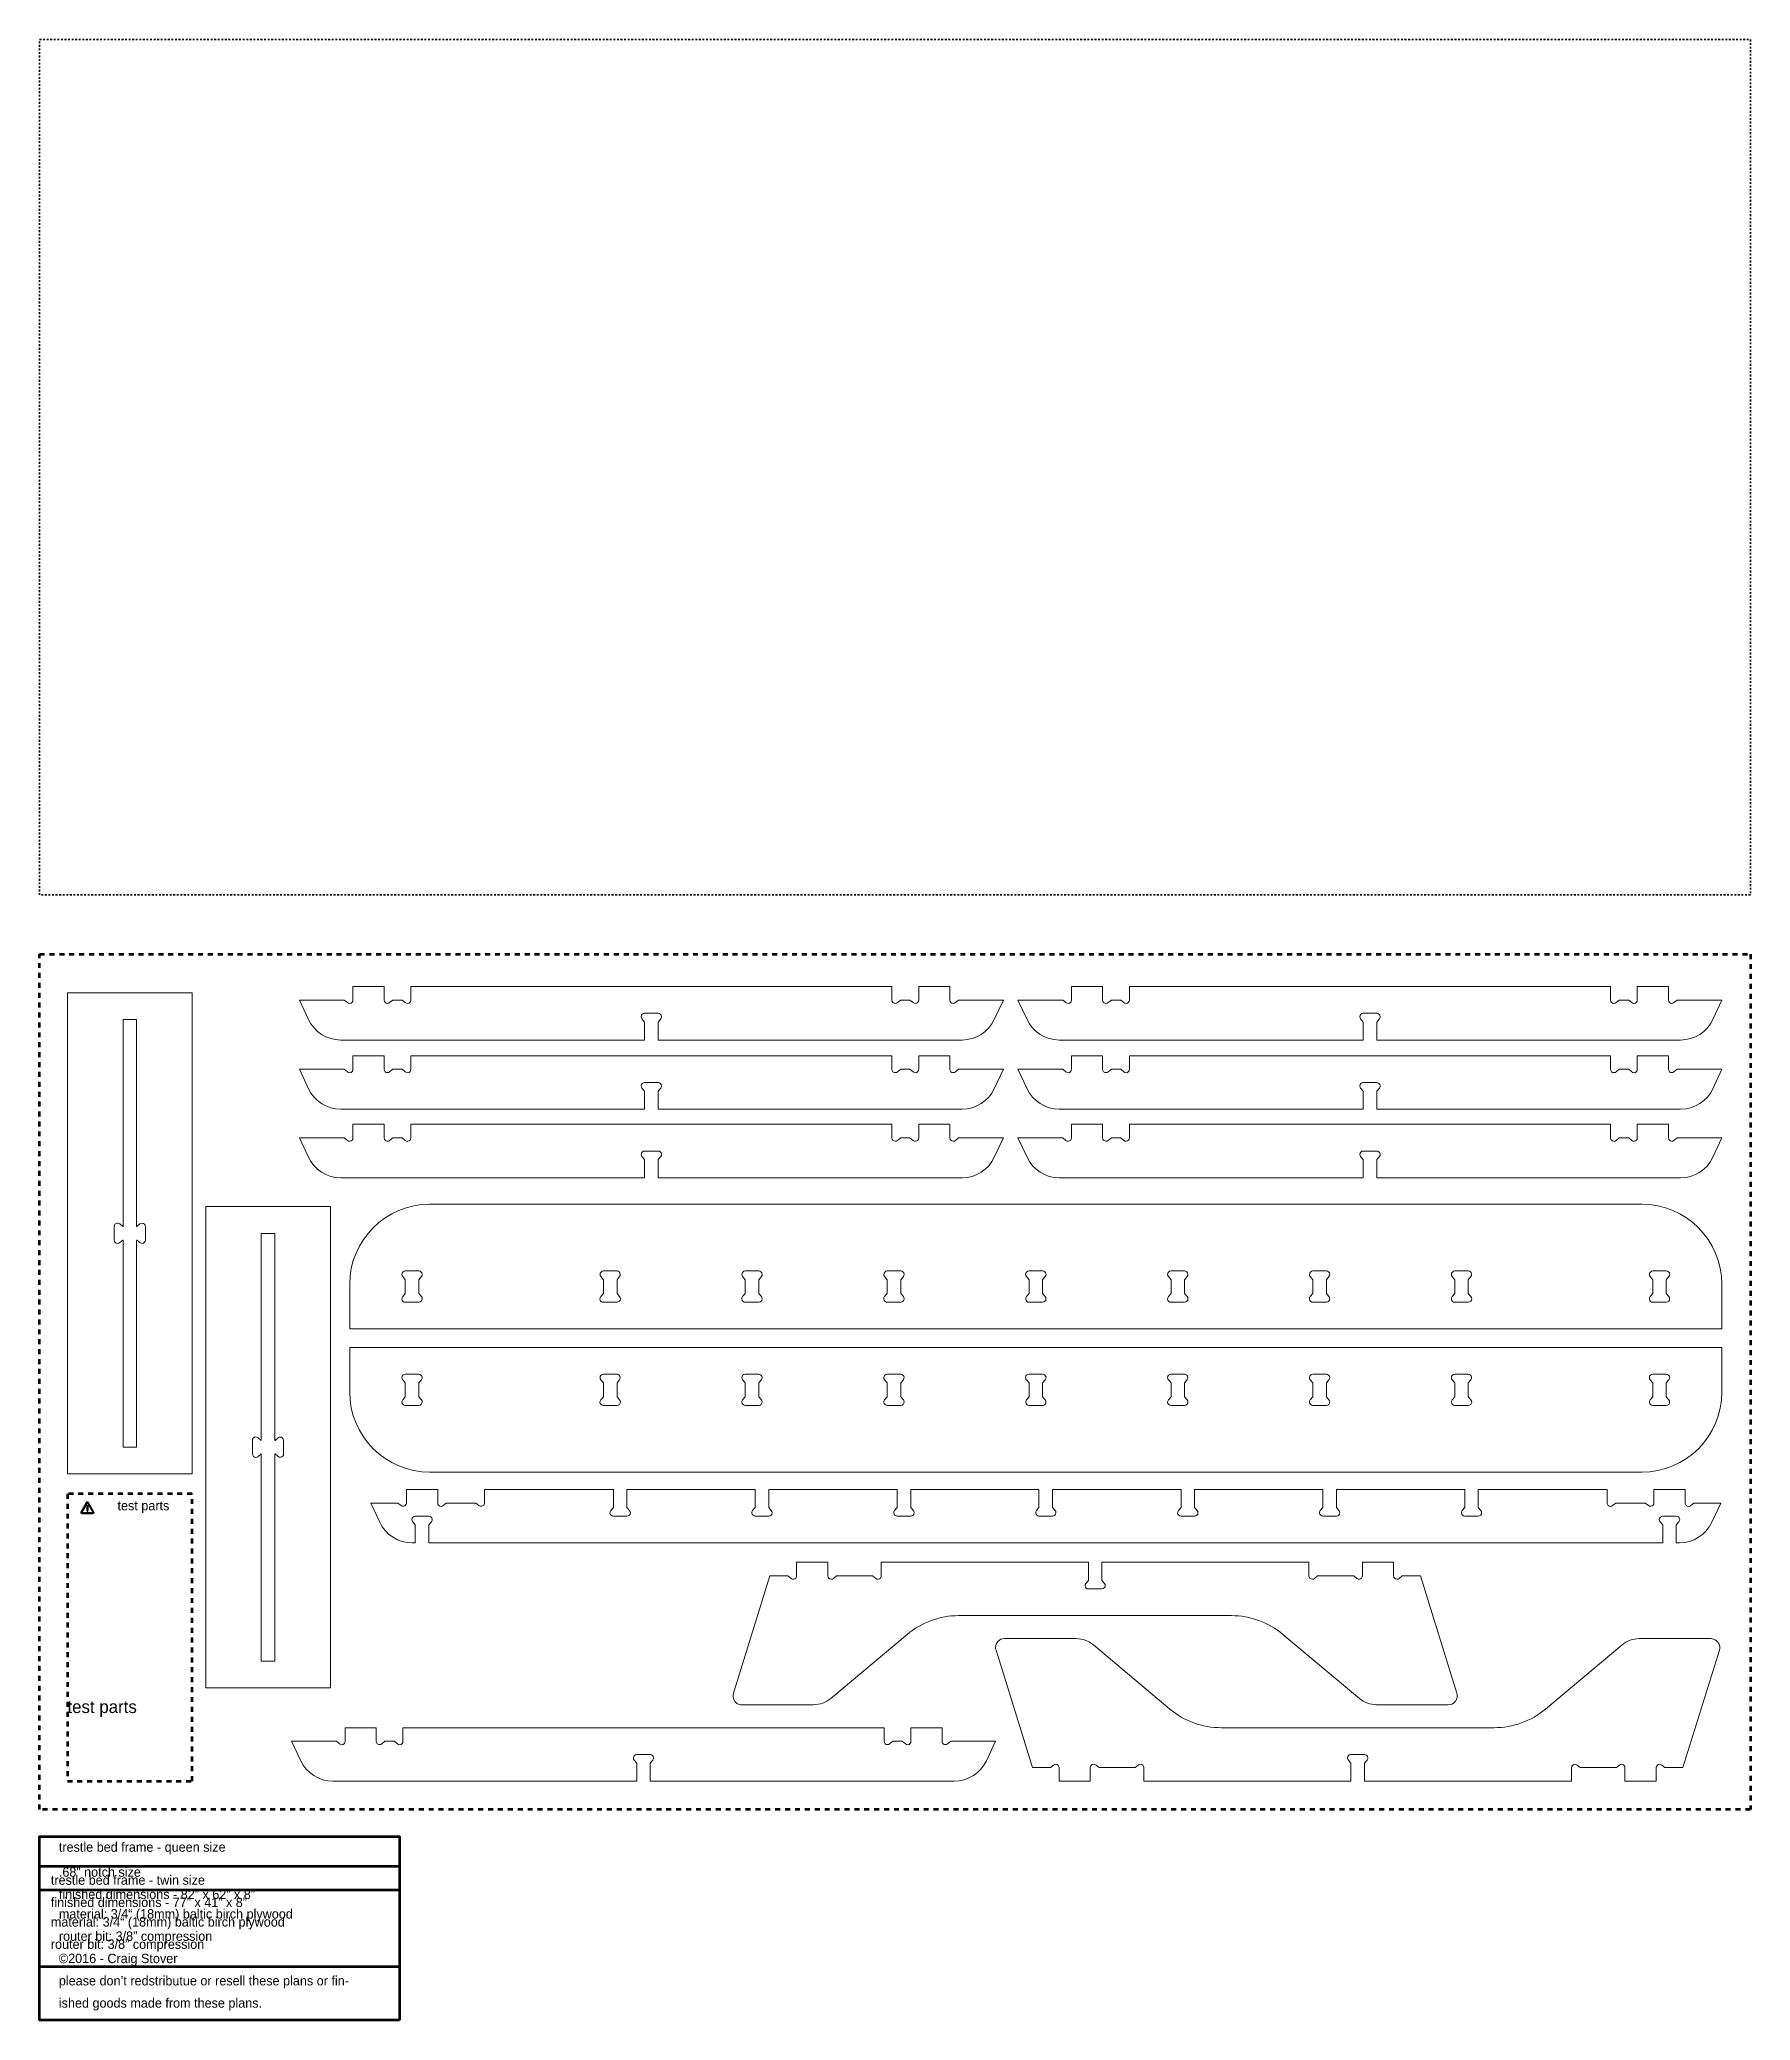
# Model space of a CAD drawing. Header units: inches. Extents: x 0 to 96, y -60 to 51.
import ezdxf

# ---------------------------------------------------------------- set-up
doc = ezdxf.new("R2010")
doc.units = ezdxf.units.IN
doc.header["$MEASUREMENT"] = 0
for name, pattern in [('AI-Linetype-1', [0.555556, 0.277778, -0.277778]), ('AI-Linetype-2', [0.138889, 0.069444, -0.069444]), ('AI-Linetype-3', [0.555556, 0.277778, -0.277778])]:
    doc.linetypes.add(name, pattern=pattern)
doc.layers.add('formatting', color=7, linetype='Continuous')
doc.layers.add('twin-76', color=7, linetype='Continuous')

msp = doc.modelspace()

# ---------------------------------------------------------------- texts
at = {"layer": 'formatting', "color": 179, "true_color": 0x231f20, "attachment_point": 7}
for s, insert, char_height in [('\\fAvenir Medium|b0|i0|c0|p34;\\W1;test parts', (4.37, -31.37), 0.5289), ('\\fMyriad Pro|b0|i0|c0|p34;\\W1;test parts', (1.56, -42.8), 0.7083), ('\\fMyriad Pro|b0|i0|c0|p34;\\W1;trestle bed frame - queen size', (1.08, -50.53), 0.5289), ('\\fAvenir Medium|b0|i0|c0|p34;\\W1;trestle bed frame - twin size', (0.63, -52.23), 0.5289), ('\\fMyriad Pro|b0|i0|c0|p34;\\W1;.68” notch size', (1.08, -51.78), 0.5289), ('\\fAvenir Medium|b0|i0|c0|p34;\\W1;finished dimensions - 77” x 41” x 8”', (0.63, -53.48), 0.5289), ('\\fMyriad Pro|b0|i0|c0|p34;\\W1;finished dimensions - 82” x 62” x 8”', (1.08, -53.03), 0.5289), ('\\fAvenir Medium|b0|i0|c0|p34;\\W1;material: 3/4“ (18mm) baltic birch plywood', (0.63, -54.73), 0.5289), ('\\fMyriad Pro|b0|i0|c0|p34;\\W1;material: 3/4“ (18mm) baltic birch plywood', (1.08, -54.28), 0.5289), ('\\fAvenir Medium|b0|i0|c0|p34;\\W1;router bit: 3/8” compression', (0.63, -55.98), 0.5289), ('\\fMyriad Pro|b0|i0|c0|p34;\\W1;router bit: 3/8” compression', (1.08, -55.53), 0.5289), ('\\fMyriad Pro|b0|i0|c0|p34;\\W1;©2016 - Craig Stover', (1.08, -56.78), 0.5289), ('\\fMyriad Pro|b0|i0|c0|p34;\\W1;please don’t redstributue or resell these plans or fin-', (1.08, -58.03), 0.5289), ('\\fMyriad Pro|b0|i0|c0|p34;\\W1;ished goods made from these plans.', (1.08, -59.28), 0.5289)]:
    msp.add_mtext(s, dxfattribs=dict(at, insert=insert, char_height=char_height))

# ---------------------------------------------------------------- blocks, each defined once
blk = doc.blocks.new('block 2')
at = {"layer": 'formatting', "true_color": 0x010101}
h = blk.add_hatch(color=178, dxfattribs=at)
h.dxf.hatch_style = 2
edge = h.paths.add_edge_path()
edge.add_spline(control_points=[(3.05, -31.29), (3.05, -31.29), (2.75, -30.77), (2.75, -30.77), (2.74, -30.75), (2.71, -30.73), (2.69, -30.73), (2.66, -30.73), (2.63, -30.75), (2.62, -30.77), (2.62, -30.77), (2.32, -31.29), (2.32, -31.29), (2.31, -31.31), (2.31, -31.34), (2.32, -31.36), (2.33, -31.39), (2.36, -31.4), (2.39, -31.4), (2.39, -31.4), (2.99, -31.4), (2.99, -31.4), (3.01, -31.4), (3.04, -31.39), (3.05, -31.36), (3.06, -31.34), (3.06, -31.31), (3.05, -31.29)], knot_values=[0, 0, 0, 0, 1, 1, 1, 2, 2, 2, 3, 3, 3, 4, 4, 4, 5, 5, 5, 6, 6, 6, 7, 7, 7, 8, 8, 8, 9, 9, 9, 9], degree=3, periodic=1)
h.paths.add_polyline_path([(2.39, -31.33), (2.69, -30.81), (2.99, -31.33)])
h = blk.add_hatch(color=178, dxfattribs=at)
h.dxf.hatch_style = 2
edge = h.paths.add_edge_path()
edge.add_spline(control_points=[(2.65, -30.98), (2.65, -30.98), (2.65, -31.14), (2.65, -31.14), (2.65, -31.16), (2.67, -31.17), (2.69, -31.17), (2.71, -31.17), (2.72, -31.16), (2.72, -31.14), (2.72, -31.14), (2.72, -30.98), (2.72, -30.98), (2.72, -30.96), (2.71, -30.94), (2.69, -30.94), (2.67, -30.94), (2.65, -30.96), (2.65, -30.98)], knot_values=[0, 0, 0, 0, 1, 1, 1, 2, 2, 2, 3, 3, 3, 4, 4, 4, 5, 5, 5, 6, 6, 6, 6], degree=3, periodic=1)
h = blk.add_hatch(color=178, dxfattribs=at)
h.dxf.hatch_style = 2
edge = h.paths.add_edge_path()
edge.add_spline(control_points=[(2.69, -31.2), (2.71, -31.2), (2.72, -31.22), (2.72, -31.24), (2.72, -31.26), (2.71, -31.28), (2.69, -31.28), (2.67, -31.28), (2.65, -31.26), (2.65, -31.24), (2.65, -31.22), (2.67, -31.2), (2.69, -31.2)], knot_values=[0, 0, 0, 0, 1, 1, 1, 2, 2, 2, 3, 3, 3, 4, 4, 4, 4], degree=3, periodic=1)
at = {"layer": 'formatting', "lineweight": 0}
blk.add_lwpolyline([(2.39, -31.33), (2.69, -30.81), (2.99, -31.33), (2.39, -31.33), (2.39, -31.33)], dxfattribs=at)
for points, knots in [([(3.05, -31.29), (3.05, -31.29), (2.75, -30.77), (2.75, -30.77), (2.74, -30.75), (2.71, -30.73), (2.69, -30.73), (2.66, -30.73), (2.63, -30.75), (2.62, -30.77), (2.62, -30.77), (2.32, -31.29), (2.32, -31.29), (2.31, -31.31), (2.31, -31.34), (2.32, -31.36), (2.33, -31.39), (2.36, -31.4), (2.39, -31.4), (2.39, -31.4), (2.99, -31.4), (2.99, -31.4), (3.01, -31.4), (3.04, -31.39), (3.05, -31.36), (3.06, -31.34), (3.06, -31.31), (3.05, -31.29)], [0, 0, 0, 0, 1, 1, 1, 2, 2, 2, 3, 3, 3, 4, 4, 4, 5, 5, 5, 6, 6, 6, 7, 7, 7, 8, 8, 8, 9, 9, 9, 9]), ([(2.65, -30.98), (2.65, -30.98), (2.65, -31.14), (2.65, -31.14), (2.65, -31.16), (2.67, -31.17), (2.69, -31.17), (2.71, -31.17), (2.72, -31.16), (2.72, -31.14), (2.72, -31.14), (2.72, -30.98), (2.72, -30.98), (2.72, -30.96), (2.71, -30.94), (2.69, -30.94), (2.67, -30.94), (2.65, -30.96), (2.65, -30.98)], [0, 0, 0, 0, 1, 1, 1, 2, 2, 2, 3, 3, 3, 4, 4, 4, 5, 5, 5, 6, 6, 6, 6]), ([(2.69, -31.2), (2.71, -31.2), (2.72, -31.22), (2.72, -31.24), (2.72, -31.26), (2.71, -31.28), (2.69, -31.28), (2.67, -31.28), (2.65, -31.26), (2.65, -31.24), (2.65, -31.22), (2.67, -31.2), (2.69, -31.2)], [0, 0, 0, 0, 1, 1, 1, 2, 2, 2, 3, 3, 3, 4, 4, 4, 4])]:
    blk.add_open_spline(points, degree=3, knots=knots, dxfattribs=at)
blk = doc.blocks.new('block 3')
at = {"layer": 'twin-76', "color": 7, "lineweight": 15, "true_color": 0xffffff}
blk.add_open_spline([(73.92, -35.03), (74, -35.1), (74.12, -35.09), (74.18, -35.01), (74.21, -34.97), (74.23, -34.93), (74.23, -34.89), (74.23, -34.89), (74.23, -34.12), (74.23, -34.12), (74.23, -34.12), (75.98, -34.12), (75.98, -34.12), (75.98, -34.12), (75.98, -34.89), (75.98, -34.89), (75.98, -34.99), (76.06, -35.08), (76.17, -35.08), (76.21, -35.08), (76.26, -35.06), (76.29, -35.03), (76.29, -35.03), (76.46, -34.89), (76.46, -34.89), (76.46, -34.89), (77.48, -34.89), (77.48, -34.89), (77.48, -34.89), (79.53, -41.48), (79.53, -41.48), (79.54, -41.52), (79.55, -41.57), (79.55, -41.62), (79.55, -41.9), (79.33, -42.12), (79.05, -42.12), (79.05, -42.12), (75.02, -42.12), (75.02, -42.12), (74.67, -42.12), (74.33, -42), (74.06, -41.77), (74.06, -41.77), (69.77, -38.18), (69.77, -38.18), (68.96, -37.5), (67.94, -37.12), (66.88, -37.12), (66.88, -37.12), (51.57, -37.12), (51.57, -37.12), (50.52, -37.12), (49.49, -37.5), (48.68, -38.18), (48.68, -38.18), (44.4, -41.77), (44.4, -41.77), (44.13, -42), (43.78, -42.12), (43.43, -42.12), (43.43, -42.12), (39.41, -42.12), (39.41, -42.12), (39.36, -42.12), (39.31, -42.12), (39.26, -42.1), (39, -42.02), (38.85, -41.74), (38.93, -41.48), (38.93, -41.48), (40.98, -34.89), (40.98, -34.89), (40.98, -34.89), (41.99, -34.89), (41.99, -34.89), (41.99, -34.89), (42.17, -35.03), (42.17, -35.03), (42.25, -35.1), (42.37, -35.09), (42.43, -35.01), (42.46, -34.97), (42.48, -34.93), (42.48, -34.89), (42.48, -34.89), (42.48, -34.12), (42.48, -34.12), (42.48, -34.12), (44.23, -34.12), (44.23, -34.12), (44.23, -34.12), (44.23, -34.89), (44.23, -34.89), (44.23, -34.99), (44.31, -35.08), (44.42, -35.08), (44.46, -35.08), (44.51, -35.06), (44.54, -35.03), (44.54, -35.03), (44.71, -34.89), (44.71, -34.89), (44.71, -34.89), (46.74, -34.89), (46.74, -34.89), (46.74, -34.89), (46.92, -35.03), (46.92, -35.03), (47, -35.1), (47.12, -35.09), (47.18, -35.01), (47.21, -34.97), (47.23, -34.93), (47.23, -34.89), (47.23, -34.89), (47.23, -34.12), (47.23, -34.12), (47.23, -34.12), (58.85, -34.12), (58.85, -34.12), (58.85, -34.12), (58.85, -35.14), (58.85, -35.14), (58.85, -35.14), (58.7, -35.31), (58.7, -35.31), (58.64, -35.39), (58.65, -35.51), (58.73, -35.58), (58.76, -35.61), (58.8, -35.62), (58.85, -35.62), (58.85, -35.62), (59.61, -35.62), (59.61, -35.62), (59.71, -35.62), (59.8, -35.54), (59.8, -35.44), (59.8, -35.39), (59.78, -35.35), (59.75, -35.31), (59.75, -35.31), (59.61, -35.14), (59.61, -35.14), (59.61, -35.14), (59.61, -34.12), (59.61, -34.12), (59.61, -34.12), (71.23, -34.12), (71.23, -34.12), (71.23, -34.12), (71.23, -34.89), (71.23, -34.89), (71.23, -34.99), (71.31, -35.08), (71.42, -35.08), (71.46, -35.08), (71.51, -35.06), (71.54, -35.03), (71.54, -35.03), (71.71, -34.89), (71.71, -34.89), (71.71, -34.89), (73.74, -34.89), (73.74, -34.89), (73.74, -34.89), (73.92, -35.03), (73.92, -35.03)], degree=3, knots=[0, 0, 0, 0, 1, 1, 1, 2, 2, 2, 3, 3, 3, 4, 4, 4, 5, 5, 5, 6, 6, 6, 7, 7, 7, 8, 8, 8, 9, 9, 9, 10, 10, 10, 11, 11, 11, 12, 12, 12, 13, 13, 13, 14, 14, 14, 15, 15, 15, 16, 16, 16, 17, 17, 17, 18, 18, 18, 19, 19, 19, 20, 20, 20, 21, 21, 21, 22, 22, 22, 23, 23, 23, 24, 24, 24, 25, 25, 25, 26, 26, 26, 27, 27, 27, 28, 28, 28, 29, 29, 29, 30, 30, 30, 31, 31, 31, 32, 32, 32, 33, 33, 33, 34, 34, 34, 35, 35, 35, 36, 36, 36, 37, 37, 37, 38, 38, 38, 39, 39, 39, 40, 40, 40, 41, 41, 41, 42, 42, 42, 43, 43, 43, 44, 44, 44, 45, 45, 45, 46, 46, 46, 47, 47, 47, 48, 48, 48, 49, 49, 49, 50, 50, 50, 51, 51, 51, 52, 52, 52, 53, 53, 53, 54, 54, 54, 55, 55, 55, 56, 56, 56, 56], dxfattribs=at)
blk = doc.blocks.new('block 4')
at = {"layer": 'twin-76', "color": 7, "lineweight": 15, "true_color": 0xffffff}
blk.add_open_spline([(59.28, -45.51), (59.2, -45.44), (59.08, -45.45), (59.01, -45.53), (58.98, -45.57), (58.96, -45.61), (58.96, -45.65), (58.96, -45.65), (58.96, -46.41), (58.96, -46.41), (58.96, -46.41), (57.21, -46.41), (57.21, -46.41), (57.21, -46.41), (57.21, -45.65), (57.21, -45.65), (57.21, -45.55), (57.13, -45.46), (57.02, -45.46), (56.98, -45.46), (56.94, -45.48), (56.9, -45.51), (56.9, -45.51), (56.73, -45.65), (56.73, -45.65), (56.73, -45.65), (55.71, -45.65), (55.71, -45.65), (55.71, -45.65), (53.67, -39.06), (53.67, -39.06), (53.65, -39.01), (53.64, -38.96), (53.64, -38.91), (53.64, -38.64), (53.87, -38.41), (54.14, -38.41), (54.14, -38.41), (58.17, -38.41), (58.17, -38.41), (58.52, -38.41), (58.86, -38.54), (59.13, -38.76), (59.13, -38.76), (63.42, -42.36), (63.42, -42.36), (64.23, -43.04), (65.25, -43.41), (66.31, -43.41), (66.31, -43.41), (81.62, -43.41), (81.62, -43.41), (82.68, -43.41), (83.7, -43.04), (84.51, -42.36), (84.51, -42.36), (88.8, -38.76), (88.8, -38.76), (89.07, -38.54), (89.41, -38.41), (89.76, -38.41), (89.76, -38.41), (93.79, -38.41), (93.79, -38.41), (93.84, -38.41), (93.89, -38.42), (93.93, -38.44), (94.2, -38.52), (94.34, -38.8), (94.26, -39.06), (94.26, -39.06), (92.21, -45.65), (92.21, -45.65), (92.21, -45.65), (91.2, -45.65), (91.2, -45.65), (91.2, -45.65), (91.03, -45.51), (91.03, -45.51), (90.95, -45.44), (90.83, -45.45), (90.76, -45.53), (90.73, -45.57), (90.71, -45.61), (90.71, -45.65), (90.71, -45.65), (90.71, -46.41), (90.71, -46.41), (90.71, -46.41), (88.96, -46.41), (88.96, -46.41), (88.96, -46.41), (88.96, -45.65), (88.96, -45.65), (88.96, -45.55), (88.88, -45.46), (88.77, -45.46), (88.73, -45.46), (88.69, -45.48), (88.65, -45.51), (88.65, -45.51), (88.48, -45.65), (88.48, -45.65), (88.48, -45.65), (86.45, -45.65), (86.45, -45.65), (86.45, -45.65), (86.28, -45.51), (86.28, -45.51), (86.2, -45.44), (86.08, -45.45), (86.01, -45.53), (85.98, -45.57), (85.96, -45.61), (85.96, -45.65), (85.96, -45.65), (85.96, -46.41), (85.96, -46.41), (85.96, -46.41), (74.34, -46.41), (74.34, -46.41), (74.34, -46.41), (74.34, -45.4), (74.34, -45.4), (74.34, -45.4), (74.49, -45.23), (74.49, -45.23), (74.56, -45.15), (74.55, -45.03), (74.47, -44.96), (74.43, -44.93), (74.39, -44.91), (74.34, -44.91), (74.34, -44.91), (73.58, -44.91), (73.58, -44.91), (73.48, -44.91), (73.39, -45), (73.39, -45.1), (73.39, -45.15), (73.41, -45.19), (73.44, -45.23), (73.44, -45.23), (73.58, -45.4), (73.58, -45.4), (73.58, -45.4), (73.58, -46.41), (73.58, -46.41), (73.58, -46.41), (61.96, -46.41), (61.96, -46.41), (61.96, -46.41), (61.96, -45.65), (61.96, -45.65), (61.96, -45.55), (61.88, -45.46), (61.77, -45.46), (61.73, -45.46), (61.69, -45.48), (61.65, -45.51), (61.65, -45.51), (61.48, -45.65), (61.48, -45.65), (61.48, -45.65), (59.45, -45.65), (59.45, -45.65), (59.45, -45.65), (59.28, -45.51), (59.28, -45.51)], degree=3, knots=[0, 0, 0, 0, 1, 1, 1, 2, 2, 2, 3, 3, 3, 4, 4, 4, 5, 5, 5, 6, 6, 6, 7, 7, 7, 8, 8, 8, 9, 9, 9, 10, 10, 10, 11, 11, 11, 12, 12, 12, 13, 13, 13, 14, 14, 14, 15, 15, 15, 16, 16, 16, 17, 17, 17, 18, 18, 18, 19, 19, 19, 20, 20, 20, 21, 21, 21, 22, 22, 22, 23, 23, 23, 24, 24, 24, 25, 25, 25, 26, 26, 26, 27, 27, 27, 28, 28, 28, 29, 29, 29, 30, 30, 30, 31, 31, 31, 32, 32, 32, 33, 33, 33, 34, 34, 34, 35, 35, 35, 36, 36, 36, 37, 37, 37, 38, 38, 38, 39, 39, 39, 40, 40, 40, 41, 41, 41, 42, 42, 42, 43, 43, 43, 44, 44, 44, 45, 45, 45, 46, 46, 46, 47, 47, 47, 48, 48, 48, 49, 49, 49, 50, 50, 50, 51, 51, 51, 52, 52, 52, 53, 53, 53, 54, 54, 54, 55, 55, 55, 56, 56, 56, 56], dxfattribs=at)
blk = doc.blocks.new('block 5')
at = {"layer": 'twin-76', "color": 7, "lineweight": 15, "true_color": 0xffffff}
blk.add_open_spline([(56.08, -31.05), (56.08, -31.05), (55.94, -31.23), (55.94, -31.23), (55.87, -31.31), (55.88, -31.43), (55.96, -31.49), (55.99, -31.52), (56.04, -31.54), (56.08, -31.54), (56.08, -31.54), (56.84, -31.54), (56.84, -31.54), (56.95, -31.54), (57.03, -31.45), (57.03, -31.35), (57.03, -31.3), (57.02, -31.26), (56.99, -31.23), (56.99, -31.23), (56.84, -31.05), (56.84, -31.05), (56.84, -31.05), (56.84, -30.04), (56.84, -30.04), (56.84, -30.04), (64.05, -30.04), (64.05, -30.04), (64.05, -30.04), (64.05, -31.05), (64.05, -31.05), (64.05, -31.05), (63.9, -31.23), (63.9, -31.23), (63.83, -31.31), (63.84, -31.43), (63.92, -31.49), (63.96, -31.52), (64, -31.54), (64.05, -31.54), (64.05, -31.54), (64.81, -31.54), (64.81, -31.54), (64.91, -31.54), (65, -31.45), (65, -31.35), (65, -31.3), (64.98, -31.26), (64.95, -31.23), (64.95, -31.23), (64.81, -31.05), (64.81, -31.05), (64.81, -31.05), (64.81, -30.04), (64.81, -30.04), (64.81, -30.04), (72.01, -30.04), (72.01, -30.04), (72.01, -30.04), (72.01, -31.05), (72.01, -31.05), (72.01, -31.05), (71.86, -31.23), (71.86, -31.23), (71.79, -31.31), (71.81, -31.43), (71.89, -31.49), (71.92, -31.52), (71.96, -31.54), (72.01, -31.54), (72.01, -31.54), (72.77, -31.54), (72.77, -31.54), (72.87, -31.54), (72.96, -31.45), (72.96, -31.35), (72.96, -31.3), (72.94, -31.26), (72.91, -31.23), (72.91, -31.23), (72.77, -31.05), (72.77, -31.05), (72.77, -31.05), (72.77, -30.04), (72.77, -30.04), (72.77, -30.04), (79.97, -30.04), (79.97, -30.04), (79.97, -30.04), (79.97, -31.05), (79.97, -31.05), (79.97, -31.05), (79.82, -31.23), (79.82, -31.23), (79.76, -31.31), (79.77, -31.43), (79.85, -31.49), (79.88, -31.52), (79.93, -31.54), (79.97, -31.54), (79.97, -31.54), (80.73, -31.54), (80.73, -31.54), (80.84, -31.54), (80.92, -31.45), (80.92, -31.35), (80.92, -31.3), (80.9, -31.26), (80.88, -31.23), (80.88, -31.23), (80.73, -31.05), (80.73, -31.05), (80.73, -31.05), (80.73, -30.04), (80.73, -30.04), (80.73, -30.04), (87.96, -30.04), (87.96, -30.04), (87.96, -30.04), (87.96, -30.8), (87.96, -30.8), (87.96, -30.9), (88.05, -30.99), (88.15, -30.99), (88.2, -30.99), (88.24, -30.97), (88.27, -30.94), (88.27, -30.94), (88.45, -30.8), (88.45, -30.8), (88.45, -30.8), (90.1, -30.8), (90.1, -30.8), (90.1, -30.8), (90.28, -30.94), (90.28, -30.94), (90.36, -31.01), (90.48, -31), (90.54, -30.92), (90.57, -30.89), (90.59, -30.84), (90.59, -30.8), (90.59, -30.8), (90.59, -30.04), (90.59, -30.04), (90.59, -30.04), (92.34, -30.04), (92.34, -30.04), (92.34, -30.04), (92.34, -30.8), (92.34, -30.8), (92.34, -30.9), (92.42, -30.99), (92.53, -30.99), (92.57, -30.99), (92.62, -30.97), (92.65, -30.94), (92.65, -30.94), (92.82, -30.8), (92.82, -30.8), (92.82, -30.8), (94.34, -30.8), (94.34, -30.8), (94.34, -30.8), (93.83, -31.88), (93.83, -31.88), (93.5, -32.59), (92.8, -33.04), (92.02, -33.04), (92.02, -33.04), (91.84, -33.04), (91.84, -33.04), (91.84, -33.04), (91.84, -32.02), (91.84, -32.02), (91.84, -32.02), (91.99, -31.85), (91.99, -31.85), (92.06, -31.77), (92.05, -31.65), (91.96, -31.58), (91.93, -31.55), (91.89, -31.54), (91.84, -31.54), (91.84, -31.54), (91.08, -31.54), (91.08, -31.54), (90.98, -31.54), (90.89, -31.62), (90.89, -31.73), (90.89, -31.77), (90.91, -31.82), (90.94, -31.85), (90.94, -31.85), (91.08, -32.02), (91.08, -32.02), (91.08, -32.02), (91.08, -33.04), (91.08, -33.04), (91.08, -33.04), (21.84, -33.04), (21.84, -33.04), (21.84, -33.04), (21.84, -32.02), (21.84, -32.02), (21.84, -32.02), (21.99, -31.85), (21.99, -31.85), (22.06, -31.77), (22.05, -31.65), (21.96, -31.58), (21.93, -31.55), (21.89, -31.54), (21.84, -31.54), (21.84, -31.54), (21.08, -31.54), (21.08, -31.54), (20.98, -31.54), (20.89, -31.62), (20.89, -31.73), (20.89, -31.77), (20.91, -31.82), (20.94, -31.85), (20.94, -31.85), (21.08, -32.02), (21.08, -32.02), (21.08, -32.02), (21.08, -33.04), (21.08, -33.04), (21.08, -33.04), (20.91, -33.04), (20.91, -33.04), (20.13, -33.04), (19.42, -32.59), (19.09, -31.88), (19.09, -31.88), (18.59, -30.8), (18.59, -30.8), (18.59, -30.8), (20.1, -30.8), (20.1, -30.8), (20.1, -30.8), (20.28, -30.94), (20.28, -30.94), (20.36, -31.01), (20.48, -31), (20.54, -30.92), (20.57, -30.89), (20.59, -30.84), (20.59, -30.8), (20.59, -30.8), (20.59, -30.04), (20.59, -30.04), (20.59, -30.04), (22.34, -30.04), (22.34, -30.04), (22.34, -30.04), (22.34, -30.8), (22.34, -30.8), (22.34, -30.9), (22.42, -30.99), (22.53, -30.99), (22.57, -30.99), (22.62, -30.97), (22.65, -30.94), (22.65, -30.94), (22.82, -30.8), (22.82, -30.8), (22.82, -30.8), (24.48, -30.8), (24.48, -30.8), (24.48, -30.8), (24.65, -30.94), (24.65, -30.94), (24.73, -31.01), (24.85, -31), (24.92, -30.92), (24.95, -30.89), (24.96, -30.84), (24.96, -30.8), (24.96, -30.8), (24.96, -30.04), (24.96, -30.04), (24.96, -30.04), (32.2, -30.04), (32.2, -30.04), (32.2, -30.04), (32.2, -31.05), (32.2, -31.05), (32.2, -31.05), (32.05, -31.23), (32.05, -31.23), (31.98, -31.31), (31.99, -31.43), (32.07, -31.49), (32.11, -31.52), (32.15, -31.54), (32.2, -31.54), (32.2, -31.54), (32.96, -31.54), (32.96, -31.54), (33.06, -31.54), (33.15, -31.45), (33.15, -31.35), (33.15, -31.3), (33.13, -31.26), (33.1, -31.23), (33.1, -31.23), (32.96, -31.05), (32.96, -31.05), (32.96, -31.05), (32.96, -30.04), (32.96, -30.04), (32.96, -30.04), (40.16, -30.04), (40.16, -30.04), (40.16, -30.04), (40.16, -31.05), (40.16, -31.05), (40.16, -31.05), (40.01, -31.23), (40.01, -31.23), (39.94, -31.31), (39.96, -31.43), (40.04, -31.49), (40.07, -31.52), (40.11, -31.54), (40.16, -31.54), (40.16, -31.54), (40.92, -31.54), (40.92, -31.54), (41.02, -31.54), (41.11, -31.45), (41.11, -31.35), (41.11, -31.3), (41.09, -31.26), (41.06, -31.23), (41.06, -31.23), (40.92, -31.05), (40.92, -31.05), (40.92, -31.05), (40.92, -30.04), (40.92, -30.04), (40.92, -30.04), (48.12, -30.04), (48.12, -30.04), (48.12, -30.04), (48.12, -31.05), (48.12, -31.05), (48.12, -31.05), (47.97, -31.23), (47.97, -31.23), (47.91, -31.31), (47.92, -31.43), (48, -31.49), (48.03, -31.52), (48.08, -31.54), (48.12, -31.54), (48.12, -31.54), (48.88, -31.54), (48.88, -31.54), (48.99, -31.54), (49.07, -31.45), (49.07, -31.35), (49.07, -31.3), (49.05, -31.26), (49.03, -31.23), (49.03, -31.23), (48.88, -31.05), (48.88, -31.05), (48.88, -31.05), (48.88, -30.04), (48.88, -30.04), (48.88, -30.04), (56.08, -30.04), (56.08, -30.04), (56.08, -30.04), (56.08, -31.05), (56.08, -31.05)], degree=3, knots=[0, 0, 0, 0, 1, 1, 1, 2, 2, 2, 3, 3, 3, 4, 4, 4, 5, 5, 5, 6, 6, 6, 7, 7, 7, 8, 8, 8, 9, 9, 9, 10, 10, 10, 11, 11, 11, 12, 12, 12, 13, 13, 13, 14, 14, 14, 15, 15, 15, 16, 16, 16, 17, 17, 17, 18, 18, 18, 19, 19, 19, 20, 20, 20, 21, 21, 21, 22, 22, 22, 23, 23, 23, 24, 24, 24, 25, 25, 25, 26, 26, 26, 27, 27, 27, 28, 28, 28, 29, 29, 29, 30, 30, 30, 31, 31, 31, 32, 32, 32, 33, 33, 33, 34, 34, 34, 35, 35, 35, 36, 36, 36, 37, 37, 37, 38, 38, 38, 39, 39, 39, 40, 40, 40, 41, 41, 41, 42, 42, 42, 43, 43, 43, 44, 44, 44, 45, 45, 45, 46, 46, 46, 47, 47, 47, 48, 48, 48, 49, 49, 49, 50, 50, 50, 51, 51, 51, 52, 52, 52, 53, 53, 53, 54, 54, 54, 55, 55, 55, 56, 56, 56, 57, 57, 57, 58, 58, 58, 59, 59, 59, 60, 60, 60, 61, 61, 61, 62, 62, 62, 63, 63, 63, 64, 64, 64, 65, 65, 65, 66, 66, 66, 67, 67, 67, 68, 68, 68, 69, 69, 69, 70, 70, 70, 71, 71, 71, 72, 72, 72, 73, 73, 73, 74, 74, 74, 75, 75, 75, 76, 76, 76, 77, 77, 77, 78, 78, 78, 79, 79, 79, 80, 80, 80, 81, 81, 81, 82, 82, 82, 83, 83, 83, 84, 84, 84, 85, 85, 85, 86, 86, 86, 87, 87, 87, 88, 88, 88, 89, 89, 89, 90, 90, 90, 91, 91, 91, 92, 92, 92, 93, 93, 93, 94, 94, 94, 95, 95, 95, 96, 96, 96, 97, 97, 97, 98, 98, 98, 99, 99, 99, 100, 100, 100, 101, 101, 101, 102, 102, 102, 103, 103, 103, 104, 104, 104, 105, 105, 105, 106, 106, 106, 107, 107, 107, 108, 108, 108, 109, 109, 109, 110, 110, 110, 111, 111, 111, 112, 112, 112, 113, 113, 113, 114, 114, 114, 115, 115, 115, 116, 116, 116, 117, 117, 117, 118, 118, 118, 119, 119, 119, 120, 120, 120, 121, 121, 121, 122, 122, 122, 123, 123, 123, 124, 124, 124, 125, 125, 125, 126, 126, 126, 126], dxfattribs=at)
blk = doc.blocks.new('block 6')
at = {"layer": 'twin-76', "color": 7, "lineweight": 15, "true_color": 0xffffff}
blk.add_open_spline([(48.89, -44.17), (48.89, -44.17), (48.89, -43.41), (48.89, -43.41), (48.89, -43.41), (50.64, -43.41), (50.64, -43.41), (50.64, -43.41), (50.64, -44.17), (50.64, -44.17), (50.64, -44.28), (50.73, -44.36), (50.83, -44.36), (50.88, -44.36), (50.92, -44.35), (50.95, -44.32), (50.95, -44.32), (51.13, -44.17), (51.13, -44.17), (51.13, -44.17), (53.64, -44.17), (53.64, -44.17), (53.64, -44.17), (53.13, -45.26), (53.13, -45.26), (52.81, -45.96), (52.1, -46.41), (51.32, -46.41), (51.32, -46.41), (34.27, -46.41), (34.27, -46.41), (34.27, -46.41), (34.27, -45.4), (34.27, -45.4), (34.27, -45.4), (34.42, -45.23), (34.42, -45.23), (34.48, -45.15), (34.47, -45.03), (34.39, -44.96), (34.36, -44.93), (34.32, -44.91), (34.27, -44.91), (34.27, -44.91), (33.51, -44.91), (33.51, -44.91), (33.41, -44.91), (33.32, -45), (33.32, -45.1), (33.32, -45.15), (33.34, -45.19), (33.37, -45.23), (33.37, -45.23), (33.51, -45.4), (33.51, -45.4), (33.51, -45.4), (33.51, -46.41), (33.51, -46.41), (33.51, -46.41), (16.46, -46.41), (16.46, -46.41), (15.68, -46.41), (14.98, -45.96), (14.65, -45.26), (14.65, -45.26), (14.14, -44.17), (14.14, -44.17), (14.14, -44.17), (16.66, -44.17), (16.66, -44.17), (16.66, -44.17), (16.83, -44.32), (16.83, -44.32), (16.91, -44.39), (17.03, -44.38), (17.1, -44.3), (17.13, -44.26), (17.14, -44.22), (17.14, -44.17), (17.14, -44.17), (17.14, -43.41), (17.14, -43.41), (17.14, -43.41), (18.89, -43.41), (18.89, -43.41), (18.89, -43.41), (18.89, -44.17), (18.89, -44.17), (18.89, -44.28), (18.98, -44.36), (19.08, -44.36), (19.13, -44.36), (19.17, -44.35), (19.2, -44.32), (19.2, -44.32), (19.38, -44.17), (19.38, -44.17), (19.38, -44.17), (19.91, -44.17), (19.91, -44.17), (19.91, -44.17), (20.08, -44.32), (20.08, -44.32), (20.16, -44.39), (20.28, -44.38), (20.35, -44.3), (20.38, -44.26), (20.39, -44.22), (20.39, -44.17), (20.39, -44.17), (20.39, -43.41), (20.39, -43.41), (20.39, -43.41), (47.39, -43.41), (47.39, -43.41), (47.39, -43.41), (47.39, -44.17), (47.39, -44.17), (47.39, -44.28), (47.48, -44.36), (47.58, -44.36), (47.63, -44.36), (47.67, -44.35), (47.7, -44.32), (47.7, -44.32), (47.88, -44.17), (47.88, -44.17), (47.88, -44.17), (48.41, -44.17), (48.41, -44.17), (48.41, -44.17), (48.58, -44.32), (48.58, -44.32), (48.66, -44.39), (48.78, -44.38), (48.85, -44.3), (48.88, -44.26), (48.89, -44.22), (48.89, -44.17)], degree=3, knots=[0, 0, 0, 0, 1, 1, 1, 2, 2, 2, 3, 3, 3, 4, 4, 4, 5, 5, 5, 6, 6, 6, 7, 7, 7, 8, 8, 8, 9, 9, 9, 10, 10, 10, 11, 11, 11, 12, 12, 12, 13, 13, 13, 14, 14, 14, 15, 15, 15, 16, 16, 16, 17, 17, 17, 18, 18, 18, 19, 19, 19, 20, 20, 20, 21, 21, 21, 22, 22, 22, 23, 23, 23, 24, 24, 24, 25, 25, 25, 26, 26, 26, 27, 27, 27, 28, 28, 28, 29, 29, 29, 30, 30, 30, 31, 31, 31, 32, 32, 32, 33, 33, 33, 34, 34, 34, 35, 35, 35, 36, 36, 36, 37, 37, 37, 38, 38, 38, 39, 39, 39, 40, 40, 40, 41, 41, 41, 42, 42, 42, 43, 43, 43, 44, 44, 44, 45, 45, 45, 46, 46, 46, 46], dxfattribs=at)
blk = doc.blocks.new('block 7')
at = {"layer": 'twin-76', "color": 7, "lineweight": 15, "true_color": 0xffffff}
blk.add_open_spline([(49.33, -10.31), (49.33, -10.31), (49.33, -9.55), (49.33, -9.55), (49.33, -9.55), (51.08, -9.55), (51.08, -9.55), (51.08, -9.55), (51.08, -10.31), (51.08, -10.31), (51.08, -10.41), (51.17, -10.5), (51.27, -10.5), (51.32, -10.5), (51.36, -10.48), (51.39, -10.45), (51.39, -10.45), (51.57, -10.31), (51.57, -10.31), (51.57, -10.31), (54.08, -10.31), (54.08, -10.31), (54.08, -10.31), (53.57, -11.39), (53.57, -11.39), (53.25, -12.1), (52.54, -12.55), (51.76, -12.55), (51.76, -12.55), (34.71, -12.55), (34.71, -12.55), (34.71, -12.55), (34.71, -11.53), (34.71, -11.53), (34.71, -11.53), (34.86, -11.36), (34.86, -11.36), (34.92, -11.28), (34.91, -11.16), (34.83, -11.09), (34.8, -11.06), (34.76, -11.05), (34.71, -11.05), (34.71, -11.05), (33.95, -11.05), (33.95, -11.05), (33.85, -11.05), (33.76, -11.13), (33.76, -11.24), (33.76, -11.28), (33.78, -11.33), (33.8, -11.36), (33.8, -11.36), (33.95, -11.53), (33.95, -11.53), (33.95, -11.53), (33.95, -12.55), (33.95, -12.55), (33.95, -12.55), (16.9, -12.55), (16.9, -12.55), (16.12, -12.55), (15.41, -12.1), (15.09, -11.39), (15.09, -11.39), (14.58, -10.31), (14.58, -10.31), (14.58, -10.31), (17.09, -10.31), (17.09, -10.31), (17.09, -10.31), (17.27, -10.45), (17.27, -10.45), (17.35, -10.52), (17.47, -10.51), (17.54, -10.43), (17.56, -10.4), (17.58, -10.35), (17.58, -10.31), (17.58, -10.31), (17.58, -9.55), (17.58, -9.55), (17.58, -9.55), (19.33, -9.55), (19.33, -9.55), (19.33, -9.55), (19.33, -10.31), (19.33, -10.31), (19.33, -10.41), (19.42, -10.5), (19.52, -10.5), (19.57, -10.5), (19.61, -10.48), (19.64, -10.45), (19.64, -10.45), (19.82, -10.31), (19.82, -10.31), (19.82, -10.31), (20.34, -10.31), (20.34, -10.31), (20.34, -10.31), (20.52, -10.45), (20.52, -10.45), (20.6, -10.52), (20.72, -10.51), (20.79, -10.43), (20.81, -10.4), (20.83, -10.35), (20.83, -10.31), (20.83, -10.31), (20.83, -9.55), (20.83, -9.55), (20.83, -9.55), (47.83, -9.55), (47.83, -9.55), (47.83, -9.55), (47.83, -10.31), (47.83, -10.31), (47.83, -10.41), (47.92, -10.5), (48.02, -10.5), (48.07, -10.5), (48.11, -10.48), (48.14, -10.45), (48.14, -10.45), (48.32, -10.31), (48.32, -10.31), (48.32, -10.31), (48.84, -10.31), (48.84, -10.31), (48.84, -10.31), (49.02, -10.45), (49.02, -10.45), (49.1, -10.52), (49.22, -10.51), (49.29, -10.43), (49.31, -10.4), (49.33, -10.35), (49.33, -10.31)], degree=3, knots=[0, 0, 0, 0, 1, 1, 1, 2, 2, 2, 3, 3, 3, 4, 4, 4, 5, 5, 5, 6, 6, 6, 7, 7, 7, 8, 8, 8, 9, 9, 9, 10, 10, 10, 11, 11, 11, 12, 12, 12, 13, 13, 13, 14, 14, 14, 15, 15, 15, 16, 16, 16, 17, 17, 17, 18, 18, 18, 19, 19, 19, 20, 20, 20, 21, 21, 21, 22, 22, 22, 23, 23, 23, 24, 24, 24, 25, 25, 25, 26, 26, 26, 27, 27, 27, 28, 28, 28, 29, 29, 29, 30, 30, 30, 31, 31, 31, 32, 32, 32, 33, 33, 33, 34, 34, 34, 35, 35, 35, 36, 36, 36, 37, 37, 37, 38, 38, 38, 39, 39, 39, 40, 40, 40, 41, 41, 41, 42, 42, 42, 43, 43, 43, 44, 44, 44, 45, 45, 45, 46, 46, 46, 46], dxfattribs=at)
blk = doc.blocks.new('block 8')
at = {"layer": 'twin-76', "color": 7, "lineweight": 15, "true_color": 0xffffff}
blk.add_open_spline([(89.65, -10.31), (89.65, -10.31), (89.65, -9.55), (89.65, -9.55), (89.65, -9.55), (91.4, -9.55), (91.4, -9.55), (91.4, -9.55), (91.4, -10.31), (91.4, -10.31), (91.4, -10.41), (91.49, -10.5), (91.59, -10.5), (91.64, -10.5), (91.68, -10.48), (91.71, -10.45), (91.71, -10.45), (91.89, -10.31), (91.89, -10.31), (91.89, -10.31), (94.4, -10.31), (94.4, -10.31), (94.4, -10.31), (93.9, -11.39), (93.9, -11.39), (93.57, -12.1), (92.86, -12.55), (92.08, -12.55), (92.08, -12.55), (75.03, -12.55), (75.03, -12.55), (75.03, -12.55), (75.03, -11.53), (75.03, -11.53), (75.03, -11.53), (75.18, -11.36), (75.18, -11.36), (75.25, -11.28), (75.24, -11.16), (75.15, -11.09), (75.12, -11.06), (75.08, -11.05), (75.03, -11.05), (75.03, -11.05), (74.27, -11.05), (74.27, -11.05), (74.17, -11.05), (74.08, -11.13), (74.08, -11.24), (74.08, -11.28), (74.1, -11.33), (74.13, -11.36), (74.13, -11.36), (74.27, -11.53), (74.27, -11.53), (74.27, -11.53), (74.27, -12.55), (74.27, -12.55), (74.27, -12.55), (57.22, -12.55), (57.22, -12.55), (56.44, -12.55), (55.74, -12.1), (55.41, -11.39), (55.41, -11.39), (54.9, -10.31), (54.9, -10.31), (54.9, -10.31), (57.42, -10.31), (57.42, -10.31), (57.42, -10.31), (57.59, -10.45), (57.59, -10.45), (57.67, -10.52), (57.79, -10.51), (57.86, -10.43), (57.89, -10.4), (57.9, -10.35), (57.9, -10.31), (57.9, -10.31), (57.9, -9.55), (57.9, -9.55), (57.9, -9.55), (59.65, -9.55), (59.65, -9.55), (59.65, -9.55), (59.65, -10.31), (59.65, -10.31), (59.65, -10.41), (59.74, -10.5), (59.84, -10.5), (59.89, -10.5), (59.93, -10.48), (59.96, -10.45), (59.96, -10.45), (60.14, -10.31), (60.14, -10.31), (60.14, -10.31), (60.67, -10.31), (60.67, -10.31), (60.67, -10.31), (60.84, -10.45), (60.84, -10.45), (60.92, -10.52), (61.04, -10.51), (61.11, -10.43), (61.14, -10.4), (61.15, -10.35), (61.15, -10.31), (61.15, -10.31), (61.15, -9.55), (61.15, -9.55), (61.15, -9.55), (88.15, -9.55), (88.15, -9.55), (88.15, -9.55), (88.15, -10.31), (88.15, -10.31), (88.15, -10.41), (88.24, -10.5), (88.34, -10.5), (88.39, -10.5), (88.43, -10.48), (88.46, -10.45), (88.46, -10.45), (88.64, -10.31), (88.64, -10.31), (88.64, -10.31), (89.17, -10.31), (89.17, -10.31), (89.17, -10.31), (89.34, -10.45), (89.34, -10.45), (89.42, -10.52), (89.54, -10.51), (89.61, -10.43), (89.64, -10.4), (89.65, -10.35), (89.65, -10.31)], degree=3, knots=[0, 0, 0, 0, 1, 1, 1, 2, 2, 2, 3, 3, 3, 4, 4, 4, 5, 5, 5, 6, 6, 6, 7, 7, 7, 8, 8, 8, 9, 9, 9, 10, 10, 10, 11, 11, 11, 12, 12, 12, 13, 13, 13, 14, 14, 14, 15, 15, 15, 16, 16, 16, 17, 17, 17, 18, 18, 18, 19, 19, 19, 20, 20, 20, 21, 21, 21, 22, 22, 22, 23, 23, 23, 24, 24, 24, 25, 25, 25, 26, 26, 26, 27, 27, 27, 28, 28, 28, 29, 29, 29, 30, 30, 30, 31, 31, 31, 32, 32, 32, 33, 33, 33, 34, 34, 34, 35, 35, 35, 36, 36, 36, 37, 37, 37, 38, 38, 38, 39, 39, 39, 40, 40, 40, 41, 41, 41, 42, 42, 42, 43, 43, 43, 44, 44, 44, 45, 45, 45, 46, 46, 46, 46], dxfattribs=at)
blk = doc.blocks.new('block 9')
at = {"layer": 'twin-76', "color": 7, "lineweight": 15, "true_color": 0xffffff}
blk.add_open_spline([(49.33, -6.46), (49.33, -6.46), (49.33, -5.7), (49.33, -5.7), (49.33, -5.7), (51.08, -5.7), (51.08, -5.7), (51.08, -5.7), (51.08, -6.46), (51.08, -6.46), (51.08, -6.57), (51.17, -6.65), (51.27, -6.65), (51.32, -6.65), (51.36, -6.64), (51.39, -6.61), (51.39, -6.61), (51.57, -6.46), (51.57, -6.46), (51.57, -6.46), (54.08, -6.46), (54.08, -6.46), (54.08, -6.46), (53.57, -7.55), (53.57, -7.55), (53.25, -8.25), (52.54, -8.7), (51.76, -8.7), (51.76, -8.7), (34.71, -8.7), (34.71, -8.7), (34.71, -8.7), (34.71, -7.69), (34.71, -7.69), (34.71, -7.69), (34.86, -7.52), (34.86, -7.52), (34.92, -7.44), (34.91, -7.32), (34.83, -7.25), (34.8, -7.22), (34.76, -7.2), (34.71, -7.2), (34.71, -7.2), (33.95, -7.2), (33.95, -7.2), (33.85, -7.2), (33.76, -7.29), (33.76, -7.39), (33.76, -7.44), (33.78, -7.48), (33.8, -7.52), (33.8, -7.52), (33.95, -7.69), (33.95, -7.69), (33.95, -7.69), (33.95, -8.7), (33.95, -8.7), (33.95, -8.7), (16.9, -8.7), (16.9, -8.7), (16.12, -8.7), (15.41, -8.25), (15.09, -7.55), (15.09, -7.55), (14.58, -6.46), (14.58, -6.46), (14.58, -6.46), (17.09, -6.46), (17.09, -6.46), (17.09, -6.46), (17.27, -6.61), (17.27, -6.61), (17.35, -6.68), (17.47, -6.67), (17.54, -6.59), (17.56, -6.55), (17.58, -6.51), (17.58, -6.46), (17.58, -6.46), (17.58, -5.7), (17.58, -5.7), (17.58, -5.7), (19.33, -5.7), (19.33, -5.7), (19.33, -5.7), (19.33, -6.46), (19.33, -6.46), (19.33, -6.57), (19.42, -6.65), (19.52, -6.65), (19.57, -6.65), (19.61, -6.64), (19.64, -6.61), (19.64, -6.61), (19.82, -6.46), (19.82, -6.46), (19.82, -6.46), (20.34, -6.46), (20.34, -6.46), (20.34, -6.46), (20.52, -6.61), (20.52, -6.61), (20.6, -6.68), (20.72, -6.67), (20.79, -6.59), (20.81, -6.55), (20.83, -6.51), (20.83, -6.46), (20.83, -6.46), (20.83, -5.7), (20.83, -5.7), (20.83, -5.7), (47.83, -5.7), (47.83, -5.7), (47.83, -5.7), (47.83, -6.46), (47.83, -6.46), (47.83, -6.57), (47.92, -6.65), (48.02, -6.65), (48.07, -6.65), (48.11, -6.64), (48.14, -6.61), (48.14, -6.61), (48.32, -6.46), (48.32, -6.46), (48.32, -6.46), (48.84, -6.46), (48.84, -6.46), (48.84, -6.46), (49.02, -6.61), (49.02, -6.61), (49.1, -6.68), (49.22, -6.67), (49.29, -6.59), (49.31, -6.55), (49.33, -6.51), (49.33, -6.46)], degree=3, knots=[0, 0, 0, 0, 1, 1, 1, 2, 2, 2, 3, 3, 3, 4, 4, 4, 5, 5, 5, 6, 6, 6, 7, 7, 7, 8, 8, 8, 9, 9, 9, 10, 10, 10, 11, 11, 11, 12, 12, 12, 13, 13, 13, 14, 14, 14, 15, 15, 15, 16, 16, 16, 17, 17, 17, 18, 18, 18, 19, 19, 19, 20, 20, 20, 21, 21, 21, 22, 22, 22, 23, 23, 23, 24, 24, 24, 25, 25, 25, 26, 26, 26, 27, 27, 27, 28, 28, 28, 29, 29, 29, 30, 30, 30, 31, 31, 31, 32, 32, 32, 33, 33, 33, 34, 34, 34, 35, 35, 35, 36, 36, 36, 37, 37, 37, 38, 38, 38, 39, 39, 39, 40, 40, 40, 41, 41, 41, 42, 42, 42, 43, 43, 43, 44, 44, 44, 45, 45, 45, 46, 46, 46, 46], dxfattribs=at)
blk = doc.blocks.new('block 10')
at = {"layer": 'twin-76', "color": 7, "lineweight": 15, "true_color": 0xffffff}
blk.add_open_spline([(89.65, -6.46), (89.65, -6.46), (89.65, -5.7), (89.65, -5.7), (89.65, -5.7), (91.4, -5.7), (91.4, -5.7), (91.4, -5.7), (91.4, -6.46), (91.4, -6.46), (91.4, -6.57), (91.49, -6.65), (91.59, -6.65), (91.64, -6.65), (91.68, -6.64), (91.71, -6.61), (91.71, -6.61), (91.89, -6.46), (91.89, -6.46), (91.89, -6.46), (94.4, -6.46), (94.4, -6.46), (94.4, -6.46), (93.9, -7.55), (93.9, -7.55), (93.57, -8.25), (92.86, -8.7), (92.08, -8.7), (92.08, -8.7), (75.03, -8.7), (75.03, -8.7), (75.03, -8.7), (75.03, -7.69), (75.03, -7.69), (75.03, -7.69), (75.18, -7.52), (75.18, -7.52), (75.25, -7.44), (75.24, -7.32), (75.15, -7.25), (75.12, -7.22), (75.08, -7.2), (75.03, -7.2), (75.03, -7.2), (74.27, -7.2), (74.27, -7.2), (74.17, -7.2), (74.08, -7.29), (74.08, -7.39), (74.08, -7.44), (74.1, -7.48), (74.13, -7.52), (74.13, -7.52), (74.27, -7.69), (74.27, -7.69), (74.27, -7.69), (74.27, -8.7), (74.27, -8.7), (74.27, -8.7), (57.22, -8.7), (57.22, -8.7), (56.44, -8.7), (55.74, -8.25), (55.41, -7.55), (55.41, -7.55), (54.9, -6.46), (54.9, -6.46), (54.9, -6.46), (57.42, -6.46), (57.42, -6.46), (57.42, -6.46), (57.59, -6.61), (57.59, -6.61), (57.67, -6.68), (57.79, -6.67), (57.86, -6.59), (57.89, -6.55), (57.9, -6.51), (57.9, -6.46), (57.9, -6.46), (57.9, -5.7), (57.9, -5.7), (57.9, -5.7), (59.65, -5.7), (59.65, -5.7), (59.65, -5.7), (59.65, -6.46), (59.65, -6.46), (59.65, -6.57), (59.74, -6.65), (59.84, -6.65), (59.89, -6.65), (59.93, -6.64), (59.96, -6.61), (59.96, -6.61), (60.14, -6.46), (60.14, -6.46), (60.14, -6.46), (60.67, -6.46), (60.67, -6.46), (60.67, -6.46), (60.84, -6.61), (60.84, -6.61), (60.92, -6.68), (61.04, -6.67), (61.11, -6.59), (61.14, -6.55), (61.15, -6.51), (61.15, -6.46), (61.15, -6.46), (61.15, -5.7), (61.15, -5.7), (61.15, -5.7), (88.15, -5.7), (88.15, -5.7), (88.15, -5.7), (88.15, -6.46), (88.15, -6.46), (88.15, -6.57), (88.24, -6.65), (88.34, -6.65), (88.39, -6.65), (88.43, -6.64), (88.46, -6.61), (88.46, -6.61), (88.64, -6.46), (88.64, -6.46), (88.64, -6.46), (89.17, -6.46), (89.17, -6.46), (89.17, -6.46), (89.34, -6.61), (89.34, -6.61), (89.42, -6.68), (89.54, -6.67), (89.61, -6.59), (89.64, -6.55), (89.65, -6.51), (89.65, -6.46)], degree=3, knots=[0, 0, 0, 0, 1, 1, 1, 2, 2, 2, 3, 3, 3, 4, 4, 4, 5, 5, 5, 6, 6, 6, 7, 7, 7, 8, 8, 8, 9, 9, 9, 10, 10, 10, 11, 11, 11, 12, 12, 12, 13, 13, 13, 14, 14, 14, 15, 15, 15, 16, 16, 16, 17, 17, 17, 18, 18, 18, 19, 19, 19, 20, 20, 20, 21, 21, 21, 22, 22, 22, 23, 23, 23, 24, 24, 24, 25, 25, 25, 26, 26, 26, 27, 27, 27, 28, 28, 28, 29, 29, 29, 30, 30, 30, 31, 31, 31, 32, 32, 32, 33, 33, 33, 34, 34, 34, 35, 35, 35, 36, 36, 36, 37, 37, 37, 38, 38, 38, 39, 39, 39, 40, 40, 40, 41, 41, 41, 42, 42, 42, 43, 43, 43, 44, 44, 44, 45, 45, 45, 46, 46, 46, 46], dxfattribs=at)
blk = doc.blocks.new('block 11')
at = {"layer": 'twin-76', "color": 7, "lineweight": 15, "true_color": 0xffffff}
blk.add_open_spline([(49.33, -2.58), (49.33, -2.58), (49.33, -1.82), (49.33, -1.82), (49.33, -1.82), (51.08, -1.82), (51.08, -1.82), (51.08, -1.82), (51.08, -2.58), (51.08, -2.58), (51.08, -2.68), (51.17, -2.77), (51.27, -2.77), (51.32, -2.77), (51.36, -2.75), (51.39, -2.72), (51.39, -2.72), (51.57, -2.58), (51.57, -2.58), (51.57, -2.58), (54.08, -2.58), (54.08, -2.58), (54.08, -2.58), (53.57, -3.66), (53.57, -3.66), (53.25, -4.37), (52.54, -4.82), (51.76, -4.82), (51.76, -4.82), (34.71, -4.82), (34.71, -4.82), (34.71, -4.82), (34.71, -3.81), (34.71, -3.81), (34.71, -3.81), (34.86, -3.63), (34.86, -3.63), (34.92, -3.55), (34.91, -3.43), (34.83, -3.36), (34.8, -3.34), (34.76, -3.32), (34.71, -3.32), (34.71, -3.32), (33.95, -3.32), (33.95, -3.32), (33.85, -3.32), (33.76, -3.4), (33.76, -3.51), (33.76, -3.55), (33.78, -3.6), (33.8, -3.63), (33.8, -3.63), (33.95, -3.81), (33.95, -3.81), (33.95, -3.81), (33.95, -4.82), (33.95, -4.82), (33.95, -4.82), (16.9, -4.82), (16.9, -4.82), (16.12, -4.82), (15.41, -4.37), (15.09, -3.66), (15.09, -3.66), (14.58, -2.58), (14.58, -2.58), (14.58, -2.58), (17.09, -2.58), (17.09, -2.58), (17.09, -2.58), (17.27, -2.72), (17.27, -2.72), (17.35, -2.79), (17.47, -2.78), (17.54, -2.7), (17.56, -2.67), (17.58, -2.62), (17.58, -2.58), (17.58, -2.58), (17.58, -1.82), (17.58, -1.82), (17.58, -1.82), (19.33, -1.82), (19.33, -1.82), (19.33, -1.82), (19.33, -2.58), (19.33, -2.58), (19.33, -2.68), (19.42, -2.77), (19.52, -2.77), (19.57, -2.77), (19.61, -2.75), (19.64, -2.72), (19.64, -2.72), (19.82, -2.58), (19.82, -2.58), (19.82, -2.58), (20.34, -2.58), (20.34, -2.58), (20.34, -2.58), (20.52, -2.72), (20.52, -2.72), (20.6, -2.79), (20.72, -2.78), (20.79, -2.7), (20.81, -2.67), (20.83, -2.62), (20.83, -2.58), (20.83, -2.58), (20.83, -1.82), (20.83, -1.82), (20.83, -1.82), (47.83, -1.82), (47.83, -1.82), (47.83, -1.82), (47.83, -2.58), (47.83, -2.58), (47.83, -2.68), (47.92, -2.77), (48.02, -2.77), (48.07, -2.77), (48.11, -2.75), (48.14, -2.72), (48.14, -2.72), (48.32, -2.58), (48.32, -2.58), (48.32, -2.58), (48.84, -2.58), (48.84, -2.58), (48.84, -2.58), (49.02, -2.72), (49.02, -2.72), (49.1, -2.79), (49.22, -2.78), (49.29, -2.7), (49.31, -2.67), (49.33, -2.62), (49.33, -2.58)], degree=3, knots=[0, 0, 0, 0, 1, 1, 1, 2, 2, 2, 3, 3, 3, 4, 4, 4, 5, 5, 5, 6, 6, 6, 7, 7, 7, 8, 8, 8, 9, 9, 9, 10, 10, 10, 11, 11, 11, 12, 12, 12, 13, 13, 13, 14, 14, 14, 15, 15, 15, 16, 16, 16, 17, 17, 17, 18, 18, 18, 19, 19, 19, 20, 20, 20, 21, 21, 21, 22, 22, 22, 23, 23, 23, 24, 24, 24, 25, 25, 25, 26, 26, 26, 27, 27, 27, 28, 28, 28, 29, 29, 29, 30, 30, 30, 31, 31, 31, 32, 32, 32, 33, 33, 33, 34, 34, 34, 35, 35, 35, 36, 36, 36, 37, 37, 37, 38, 38, 38, 39, 39, 39, 40, 40, 40, 41, 41, 41, 42, 42, 42, 43, 43, 43, 44, 44, 44, 45, 45, 45, 46, 46, 46, 46], dxfattribs=at)
blk = doc.blocks.new('block 12')
at = {"layer": 'twin-76', "color": 7, "lineweight": 15, "true_color": 0xffffff}
blk.add_open_spline([(89.65, -2.58), (89.65, -2.58), (89.65, -1.82), (89.65, -1.82), (89.65, -1.82), (91.4, -1.82), (91.4, -1.82), (91.4, -1.82), (91.4, -2.58), (91.4, -2.58), (91.4, -2.68), (91.49, -2.77), (91.59, -2.77), (91.64, -2.77), (91.68, -2.75), (91.71, -2.72), (91.71, -2.72), (91.89, -2.58), (91.89, -2.58), (91.89, -2.58), (94.4, -2.58), (94.4, -2.58), (94.4, -2.58), (93.9, -3.66), (93.9, -3.66), (93.57, -4.37), (92.86, -4.82), (92.08, -4.82), (92.08, -4.82), (75.03, -4.82), (75.03, -4.82), (75.03, -4.82), (75.03, -3.81), (75.03, -3.81), (75.03, -3.81), (75.18, -3.63), (75.18, -3.63), (75.25, -3.55), (75.24, -3.43), (75.15, -3.36), (75.12, -3.34), (75.08, -3.32), (75.03, -3.32), (75.03, -3.32), (74.27, -3.32), (74.27, -3.32), (74.17, -3.32), (74.08, -3.4), (74.08, -3.51), (74.08, -3.55), (74.1, -3.6), (74.13, -3.63), (74.13, -3.63), (74.27, -3.81), (74.27, -3.81), (74.27, -3.81), (74.27, -4.82), (74.27, -4.82), (74.27, -4.82), (57.22, -4.82), (57.22, -4.82), (56.44, -4.82), (55.74, -4.37), (55.41, -3.66), (55.41, -3.66), (54.9, -2.58), (54.9, -2.58), (54.9, -2.58), (57.42, -2.58), (57.42, -2.58), (57.42, -2.58), (57.59, -2.72), (57.59, -2.72), (57.67, -2.79), (57.79, -2.78), (57.86, -2.7), (57.89, -2.67), (57.9, -2.62), (57.9, -2.58), (57.9, -2.58), (57.9, -1.82), (57.9, -1.82), (57.9, -1.82), (59.65, -1.82), (59.65, -1.82), (59.65, -1.82), (59.65, -2.58), (59.65, -2.58), (59.65, -2.68), (59.74, -2.77), (59.84, -2.77), (59.89, -2.77), (59.93, -2.75), (59.96, -2.72), (59.96, -2.72), (60.14, -2.58), (60.14, -2.58), (60.14, -2.58), (60.67, -2.58), (60.67, -2.58), (60.67, -2.58), (60.84, -2.72), (60.84, -2.72), (60.92, -2.79), (61.04, -2.78), (61.11, -2.7), (61.14, -2.67), (61.15, -2.62), (61.15, -2.58), (61.15, -2.58), (61.15, -1.82), (61.15, -1.82), (61.15, -1.82), (88.15, -1.82), (88.15, -1.82), (88.15, -1.82), (88.15, -2.58), (88.15, -2.58), (88.15, -2.68), (88.24, -2.77), (88.34, -2.77), (88.39, -2.77), (88.43, -2.75), (88.46, -2.72), (88.46, -2.72), (88.64, -2.58), (88.64, -2.58), (88.64, -2.58), (89.17, -2.58), (89.17, -2.58), (89.17, -2.58), (89.34, -2.72), (89.34, -2.72), (89.42, -2.79), (89.54, -2.78), (89.61, -2.7), (89.64, -2.67), (89.65, -2.62), (89.65, -2.58)], degree=3, knots=[0, 0, 0, 0, 1, 1, 1, 2, 2, 2, 3, 3, 3, 4, 4, 4, 5, 5, 5, 6, 6, 6, 7, 7, 7, 8, 8, 8, 9, 9, 9, 10, 10, 10, 11, 11, 11, 12, 12, 12, 13, 13, 13, 14, 14, 14, 15, 15, 15, 16, 16, 16, 17, 17, 17, 18, 18, 18, 19, 19, 19, 20, 20, 20, 21, 21, 21, 22, 22, 22, 23, 23, 23, 24, 24, 24, 25, 25, 25, 26, 26, 26, 27, 27, 27, 28, 28, 28, 29, 29, 29, 30, 30, 30, 31, 31, 31, 32, 32, 32, 33, 33, 33, 34, 34, 34, 35, 35, 35, 36, 36, 36, 37, 37, 37, 38, 38, 38, 39, 39, 39, 40, 40, 40, 41, 41, 41, 42, 42, 42, 43, 43, 43, 44, 44, 44, 45, 45, 45, 46, 46, 46, 46], dxfattribs=at)
blk = doc.blocks.new('block 14')
at = {"layer": 'twin-76', "color": 7, "lineweight": 15, "true_color": 0xffffff}
blk.add_open_spline([(21.9, -29.07), (19.42, -29.07), (17.4, -27.06), (17.4, -24.57), (17.4, -24.57), (17.4, -22.07), (17.4, -22.07), (17.4, -22.07), (94.4, -22.07), (94.4, -22.07), (94.4, -22.07), (94.4, -24.57), (94.4, -24.57), (94.4, -27.06), (92.39, -29.07), (89.9, -29.07), (89.9, -29.07), (21.9, -29.07), (21.9, -29.07)], degree=3, knots=[0, 0, 0, 0, 1, 1, 1, 2, 2, 2, 3, 3, 3, 4, 4, 4, 5, 5, 5, 6, 6, 6, 6], dxfattribs=at)
blk = doc.blocks.new('block 15')
at = {"layer": 'twin-76', "color": 7, "lineweight": 15, "true_color": 0xffffff}
blk.add_open_spline([(20.38, -23.88), (20.38, -23.88), (20.52, -24.06), (20.52, -24.06), (20.52, -24.06), (20.52, -24.84), (20.52, -24.84), (20.52, -24.84), (20.38, -25.01), (20.38, -25.01), (20.31, -25.09), (20.32, -25.21), (20.4, -25.28), (20.43, -25.31), (20.48, -25.32), (20.52, -25.32), (20.52, -25.32), (21.28, -25.32), (21.28, -25.32), (21.39, -25.32), (21.47, -25.24), (21.47, -25.13), (21.47, -25.09), (21.46, -25.04), (21.43, -25.01), (21.43, -25.01), (21.28, -24.84), (21.28, -24.84), (21.28, -24.84), (21.28, -24.06), (21.28, -24.06), (21.28, -24.06), (21.43, -23.88), (21.43, -23.88), (21.5, -23.8), (21.49, -23.68), (21.4, -23.62), (21.37, -23.59), (21.33, -23.57), (21.28, -23.57), (21.28, -23.57), (20.52, -23.57), (20.52, -23.57), (20.42, -23.57), (20.33, -23.66), (20.33, -23.76), (20.33, -23.81), (20.35, -23.85), (20.38, -23.88)], degree=3, knots=[0, 0, 0, 0, 1, 1, 1, 2, 2, 2, 3, 3, 3, 4, 4, 4, 5, 5, 5, 6, 6, 6, 7, 7, 7, 8, 8, 8, 9, 9, 9, 10, 10, 10, 11, 11, 11, 12, 12, 12, 13, 13, 13, 14, 14, 14, 15, 15, 15, 16, 16, 16, 16], dxfattribs=at)
blk = doc.blocks.new('block 16')
at = {"layer": 'twin-76', "color": 7, "lineweight": 15, "true_color": 0xffffff}
blk.add_open_spline([(31.49, -23.88), (31.49, -23.88), (31.64, -24.06), (31.64, -24.06), (31.64, -24.06), (31.64, -24.84), (31.64, -24.84), (31.64, -24.84), (31.49, -25.01), (31.49, -25.01), (31.42, -25.09), (31.43, -25.21), (31.51, -25.28), (31.55, -25.31), (31.59, -25.32), (31.64, -25.32), (31.64, -25.32), (32.4, -25.32), (32.4, -25.32), (32.5, -25.32), (32.59, -25.24), (32.59, -25.13), (32.59, -25.09), (32.57, -25.04), (32.54, -25.01), (32.54, -25.01), (32.4, -24.84), (32.4, -24.84), (32.4, -24.84), (32.4, -24.06), (32.4, -24.06), (32.4, -24.06), (32.54, -23.88), (32.54, -23.88), (32.61, -23.8), (32.6, -23.68), (32.52, -23.62), (32.48, -23.59), (32.44, -23.57), (32.4, -23.57), (32.4, -23.57), (31.64, -23.57), (31.64, -23.57), (31.53, -23.57), (31.45, -23.66), (31.45, -23.76), (31.45, -23.81), (31.46, -23.85), (31.49, -23.88)], degree=3, knots=[0, 0, 0, 0, 1, 1, 1, 2, 2, 2, 3, 3, 3, 4, 4, 4, 5, 5, 5, 6, 6, 6, 7, 7, 7, 8, 8, 8, 9, 9, 9, 10, 10, 10, 11, 11, 11, 12, 12, 12, 13, 13, 13, 14, 14, 14, 15, 15, 15, 16, 16, 16, 16], dxfattribs=at)
blk = doc.blocks.new('block 17')
at = {"layer": 'twin-76', "color": 7, "lineweight": 15, "true_color": 0xffffff}
blk.add_open_spline([(39.45, -23.88), (39.45, -23.88), (39.6, -24.06), (39.6, -24.06), (39.6, -24.06), (39.6, -24.84), (39.6, -24.84), (39.6, -24.84), (39.45, -25.01), (39.45, -25.01), (39.38, -25.09), (39.4, -25.21), (39.48, -25.28), (39.51, -25.31), (39.55, -25.32), (39.6, -25.32), (39.6, -25.32), (40.36, -25.32), (40.36, -25.32), (40.46, -25.32), (40.55, -25.24), (40.55, -25.13), (40.55, -25.09), (40.53, -25.04), (40.5, -25.01), (40.5, -25.01), (40.36, -24.84), (40.36, -24.84), (40.36, -24.84), (40.36, -24.06), (40.36, -24.06), (40.36, -24.06), (40.5, -23.88), (40.5, -23.88), (40.57, -23.8), (40.56, -23.68), (40.48, -23.62), (40.45, -23.59), (40.4, -23.57), (40.36, -23.57), (40.36, -23.57), (39.6, -23.57), (39.6, -23.57), (39.49, -23.57), (39.41, -23.66), (39.41, -23.76), (39.41, -23.81), (39.42, -23.85), (39.45, -23.88)], degree=3, knots=[0, 0, 0, 0, 1, 1, 1, 2, 2, 2, 3, 3, 3, 4, 4, 4, 5, 5, 5, 6, 6, 6, 7, 7, 7, 8, 8, 8, 9, 9, 9, 10, 10, 10, 11, 11, 11, 12, 12, 12, 13, 13, 13, 14, 14, 14, 15, 15, 15, 16, 16, 16, 16], dxfattribs=at)
blk = doc.blocks.new('block 18')
at = {"layer": 'twin-76', "color": 7, "lineweight": 15, "true_color": 0xffffff}
blk.add_open_spline([(47.41, -23.88), (47.41, -23.88), (47.56, -24.06), (47.56, -24.06), (47.56, -24.06), (47.56, -24.84), (47.56, -24.84), (47.56, -24.84), (47.41, -25.01), (47.41, -25.01), (47.35, -25.09), (47.36, -25.21), (47.44, -25.28), (47.47, -25.31), (47.52, -25.32), (47.56, -25.32), (47.56, -25.32), (48.32, -25.32), (48.32, -25.32), (48.43, -25.32), (48.51, -25.24), (48.51, -25.13), (48.51, -25.09), (48.49, -25.04), (48.47, -25.01), (48.47, -25.01), (48.32, -24.84), (48.32, -24.84), (48.32, -24.84), (48.32, -24.06), (48.32, -24.06), (48.32, -24.06), (48.47, -23.88), (48.47, -23.88), (48.53, -23.8), (48.52, -23.68), (48.44, -23.62), (48.41, -23.59), (48.36, -23.57), (48.32, -23.57), (48.32, -23.57), (47.56, -23.57), (47.56, -23.57), (47.46, -23.57), (47.37, -23.66), (47.37, -23.76), (47.37, -23.81), (47.39, -23.85), (47.41, -23.88)], degree=3, knots=[0, 0, 0, 0, 1, 1, 1, 2, 2, 2, 3, 3, 3, 4, 4, 4, 5, 5, 5, 6, 6, 6, 7, 7, 7, 8, 8, 8, 9, 9, 9, 10, 10, 10, 11, 11, 11, 12, 12, 12, 13, 13, 13, 14, 14, 14, 15, 15, 15, 16, 16, 16, 16], dxfattribs=at)
blk = doc.blocks.new('block 19')
at = {"layer": 'twin-76', "color": 7, "lineweight": 15, "true_color": 0xffffff}
blk.add_open_spline([(56.43, -25.01), (56.43, -25.01), (56.28, -24.84), (56.28, -24.84), (56.28, -24.84), (56.28, -24.06), (56.28, -24.06), (56.28, -24.06), (56.43, -23.88), (56.43, -23.88), (56.5, -23.8), (56.49, -23.68), (56.4, -23.62), (56.37, -23.59), (56.33, -23.57), (56.28, -23.57), (56.28, -23.57), (55.52, -23.57), (55.52, -23.57), (55.42, -23.57), (55.33, -23.66), (55.33, -23.76), (55.33, -23.81), (55.35, -23.85), (55.38, -23.88), (55.38, -23.88), (55.52, -24.06), (55.52, -24.06), (55.52, -24.06), (55.52, -24.84), (55.52, -24.84), (55.52, -24.84), (55.38, -25.01), (55.38, -25.01), (55.31, -25.09), (55.32, -25.21), (55.4, -25.28), (55.43, -25.31), (55.48, -25.32), (55.52, -25.32), (55.52, -25.32), (56.28, -25.32), (56.28, -25.32), (56.39, -25.32), (56.47, -25.24), (56.47, -25.13), (56.47, -25.09), (56.46, -25.04), (56.43, -25.01)], degree=3, knots=[0, 0, 0, 0, 1, 1, 1, 2, 2, 2, 3, 3, 3, 4, 4, 4, 5, 5, 5, 6, 6, 6, 7, 7, 7, 8, 8, 8, 9, 9, 9, 10, 10, 10, 11, 11, 11, 12, 12, 12, 13, 13, 13, 14, 14, 14, 15, 15, 15, 16, 16, 16, 16], dxfattribs=at)
blk = doc.blocks.new('block 20')
at = {"layer": 'twin-76', "color": 7, "lineweight": 15, "true_color": 0xffffff}
blk.add_open_spline([(90.52, -24.84), (90.52, -24.84), (90.38, -25.01), (90.38, -25.01), (90.31, -25.09), (90.32, -25.21), (90.4, -25.28), (90.43, -25.31), (90.48, -25.32), (90.52, -25.32), (90.52, -25.32), (91.28, -25.32), (91.28, -25.32), (91.39, -25.32), (91.47, -25.24), (91.47, -25.13), (91.47, -25.09), (91.46, -25.04), (91.43, -25.01), (91.43, -25.01), (91.28, -24.84), (91.28, -24.84), (91.28, -24.84), (91.28, -24.06), (91.28, -24.06), (91.28, -24.06), (91.43, -23.88), (91.43, -23.88), (91.5, -23.8), (91.49, -23.68), (91.4, -23.62), (91.37, -23.59), (91.33, -23.57), (91.28, -23.57), (91.28, -23.57), (90.52, -23.57), (90.52, -23.57), (90.42, -23.57), (90.33, -23.66), (90.33, -23.76), (90.33, -23.81), (90.35, -23.85), (90.38, -23.88), (90.38, -23.88), (90.52, -24.06), (90.52, -24.06), (90.52, -24.06), (90.52, -24.84), (90.52, -24.84)], degree=3, knots=[0, 0, 0, 0, 1, 1, 1, 2, 2, 2, 3, 3, 3, 4, 4, 4, 5, 5, 5, 6, 6, 6, 7, 7, 7, 8, 8, 8, 9, 9, 9, 10, 10, 10, 11, 11, 11, 12, 12, 12, 13, 13, 13, 14, 14, 14, 15, 15, 15, 16, 16, 16, 16], dxfattribs=at)
blk = doc.blocks.new('block 21')
at = {"layer": 'twin-76', "color": 7, "lineweight": 15, "true_color": 0xffffff}
blk.add_open_spline([(79.41, -24.84), (79.41, -24.84), (79.26, -25.01), (79.26, -25.01), (79.2, -25.09), (79.21, -25.21), (79.29, -25.28), (79.32, -25.31), (79.37, -25.32), (79.41, -25.32), (79.41, -25.32), (80.17, -25.32), (80.17, -25.32), (80.28, -25.32), (80.36, -25.24), (80.36, -25.13), (80.36, -25.09), (80.34, -25.04), (80.32, -25.01), (80.32, -25.01), (80.17, -24.84), (80.17, -24.84), (80.17, -24.84), (80.17, -24.06), (80.17, -24.06), (80.17, -24.06), (80.32, -23.88), (80.32, -23.88), (80.38, -23.8), (80.37, -23.68), (80.29, -23.62), (80.26, -23.59), (80.21, -23.57), (80.17, -23.57), (80.17, -23.57), (79.41, -23.57), (79.41, -23.57), (79.31, -23.57), (79.22, -23.66), (79.22, -23.76), (79.22, -23.81), (79.24, -23.85), (79.26, -23.88), (79.26, -23.88), (79.41, -24.06), (79.41, -24.06), (79.41, -24.06), (79.41, -24.84), (79.41, -24.84)], degree=3, knots=[0, 0, 0, 0, 1, 1, 1, 2, 2, 2, 3, 3, 3, 4, 4, 4, 5, 5, 5, 6, 6, 6, 7, 7, 7, 8, 8, 8, 9, 9, 9, 10, 10, 10, 11, 11, 11, 12, 12, 12, 13, 13, 13, 14, 14, 14, 15, 15, 15, 16, 16, 16, 16], dxfattribs=at)
blk = doc.blocks.new('block 22')
at = {"layer": 'twin-76', "color": 7, "lineweight": 15, "true_color": 0xffffff}
blk.add_open_spline([(71.45, -24.84), (71.45, -24.84), (71.3, -25.01), (71.3, -25.01), (71.23, -25.09), (71.25, -25.21), (71.33, -25.28), (71.36, -25.31), (71.4, -25.32), (71.45, -25.32), (71.45, -25.32), (72.21, -25.32), (72.21, -25.32), (72.31, -25.32), (72.4, -25.24), (72.4, -25.13), (72.4, -25.09), (72.38, -25.04), (72.35, -25.01), (72.35, -25.01), (72.21, -24.84), (72.21, -24.84), (72.21, -24.84), (72.21, -24.06), (72.21, -24.06), (72.21, -24.06), (72.35, -23.88), (72.35, -23.88), (72.42, -23.8), (72.41, -23.68), (72.33, -23.62), (72.3, -23.59), (72.25, -23.57), (72.21, -23.57), (72.21, -23.57), (71.45, -23.57), (71.45, -23.57), (71.34, -23.57), (71.26, -23.66), (71.26, -23.76), (71.26, -23.81), (71.27, -23.85), (71.3, -23.88), (71.3, -23.88), (71.45, -24.06), (71.45, -24.06), (71.45, -24.06), (71.45, -24.84), (71.45, -24.84)], degree=3, knots=[0, 0, 0, 0, 1, 1, 1, 2, 2, 2, 3, 3, 3, 4, 4, 4, 5, 5, 5, 6, 6, 6, 7, 7, 7, 8, 8, 8, 9, 9, 9, 10, 10, 10, 11, 11, 11, 12, 12, 12, 13, 13, 13, 14, 14, 14, 15, 15, 15, 16, 16, 16, 16], dxfattribs=at)
blk = doc.blocks.new('block 23')
at = {"layer": 'twin-76', "color": 7, "lineweight": 15, "true_color": 0xffffff}
blk.add_open_spline([(63.49, -24.84), (63.49, -24.84), (63.34, -25.01), (63.34, -25.01), (63.27, -25.09), (63.28, -25.21), (63.36, -25.28), (63.4, -25.31), (63.44, -25.32), (63.49, -25.32), (63.49, -25.32), (64.25, -25.32), (64.25, -25.32), (64.35, -25.32), (64.44, -25.24), (64.44, -25.13), (64.44, -25.09), (64.42, -25.04), (64.39, -25.01), (64.39, -25.01), (64.25, -24.84), (64.25, -24.84), (64.25, -24.84), (64.25, -24.06), (64.25, -24.06), (64.25, -24.06), (64.39, -23.88), (64.39, -23.88), (64.46, -23.8), (64.45, -23.68), (64.37, -23.62), (64.33, -23.59), (64.29, -23.57), (64.25, -23.57), (64.25, -23.57), (63.49, -23.57), (63.49, -23.57), (63.38, -23.57), (63.3, -23.66), (63.3, -23.76), (63.3, -23.81), (63.31, -23.85), (63.34, -23.88), (63.34, -23.88), (63.49, -24.06), (63.49, -24.06), (63.49, -24.06), (63.49, -24.84), (63.49, -24.84)], degree=3, knots=[0, 0, 0, 0, 1, 1, 1, 2, 2, 2, 3, 3, 3, 4, 4, 4, 5, 5, 5, 6, 6, 6, 7, 7, 7, 8, 8, 8, 9, 9, 9, 10, 10, 10, 11, 11, 11, 12, 12, 12, 13, 13, 13, 14, 14, 14, 15, 15, 15, 16, 16, 16, 16], dxfattribs=at)
blk = doc.blocks.new('block 13')
at = {"layer": 'twin-76'}
for name in ['block 14', 'block 15', 'block 16', 'block 17', 'block 18', 'block 19', 'block 23', 'block 22', 'block 21', 'block 20']:
    blk.add_blockref(name, (0, 0), dxfattribs=at)
blk = doc.blocks.new('block 25')
at = {"layer": 'twin-76', "color": 7, "lineweight": 15, "true_color": 0xffffff}
blk.add_open_spline([(89.9, -14.03), (92.39, -14.03), (94.4, -16.05), (94.4, -18.53), (94.4, -18.53), (94.4, -21.03), (94.4, -21.03), (94.4, -21.03), (17.4, -21.03), (17.4, -21.03), (17.4, -21.03), (17.4, -18.53), (17.4, -18.53), (17.4, -16.05), (19.42, -14.03), (21.9, -14.03), (21.9, -14.03), (89.9, -14.03), (89.9, -14.03)], degree=3, knots=[0, 0, 0, 0, 1, 1, 1, 2, 2, 2, 3, 3, 3, 4, 4, 4, 5, 5, 5, 6, 6, 6, 6], dxfattribs=at)
blk = doc.blocks.new('block 26')
at = {"layer": 'twin-76', "color": 7, "lineweight": 15, "true_color": 0xffffff}
blk.add_open_spline([(91.43, -19.22), (91.43, -19.22), (91.28, -19.05), (91.28, -19.05), (91.28, -19.05), (91.28, -18.27), (91.28, -18.27), (91.28, -18.27), (91.43, -18.09), (91.43, -18.09), (91.5, -18.01), (91.49, -17.89), (91.4, -17.83), (91.37, -17.8), (91.33, -17.78), (91.28, -17.78), (91.28, -17.78), (90.52, -17.78), (90.52, -17.78), (90.42, -17.78), (90.33, -17.87), (90.33, -17.97), (90.33, -18.02), (90.35, -18.06), (90.38, -18.09), (90.38, -18.09), (90.52, -18.27), (90.52, -18.27), (90.52, -18.27), (90.52, -19.05), (90.52, -19.05), (90.52, -19.05), (90.38, -19.22), (90.38, -19.22), (90.31, -19.3), (90.32, -19.42), (90.4, -19.49), (90.43, -19.52), (90.48, -19.53), (90.52, -19.53), (90.52, -19.53), (91.28, -19.53), (91.28, -19.53), (91.39, -19.53), (91.47, -19.45), (91.47, -19.34), (91.47, -19.3), (91.46, -19.25), (91.43, -19.22)], degree=3, knots=[0, 0, 0, 0, 1, 1, 1, 2, 2, 2, 3, 3, 3, 4, 4, 4, 5, 5, 5, 6, 6, 6, 7, 7, 7, 8, 8, 8, 9, 9, 9, 10, 10, 10, 11, 11, 11, 12, 12, 12, 13, 13, 13, 14, 14, 14, 15, 15, 15, 16, 16, 16, 16], dxfattribs=at)
blk = doc.blocks.new('block 27')
at = {"layer": 'twin-76', "color": 7, "lineweight": 15, "true_color": 0xffffff}
blk.add_open_spline([(80.32, -19.22), (80.32, -19.22), (80.17, -19.05), (80.17, -19.05), (80.17, -19.05), (80.17, -18.27), (80.17, -18.27), (80.17, -18.27), (80.32, -18.09), (80.32, -18.09), (80.38, -18.01), (80.37, -17.89), (80.29, -17.83), (80.26, -17.8), (80.21, -17.78), (80.17, -17.78), (80.17, -17.78), (79.41, -17.78), (79.41, -17.78), (79.31, -17.78), (79.22, -17.87), (79.22, -17.97), (79.22, -18.02), (79.24, -18.06), (79.26, -18.09), (79.26, -18.09), (79.41, -18.27), (79.41, -18.27), (79.41, -18.27), (79.41, -19.05), (79.41, -19.05), (79.41, -19.05), (79.26, -19.22), (79.26, -19.22), (79.2, -19.3), (79.21, -19.42), (79.29, -19.49), (79.32, -19.52), (79.37, -19.53), (79.41, -19.53), (79.41, -19.53), (80.17, -19.53), (80.17, -19.53), (80.28, -19.53), (80.36, -19.45), (80.36, -19.34), (80.36, -19.3), (80.34, -19.25), (80.32, -19.22)], degree=3, knots=[0, 0, 0, 0, 1, 1, 1, 2, 2, 2, 3, 3, 3, 4, 4, 4, 5, 5, 5, 6, 6, 6, 7, 7, 7, 8, 8, 8, 9, 9, 9, 10, 10, 10, 11, 11, 11, 12, 12, 12, 13, 13, 13, 14, 14, 14, 15, 15, 15, 16, 16, 16, 16], dxfattribs=at)
blk = doc.blocks.new('block 28')
at = {"layer": 'twin-76', "color": 7, "lineweight": 15, "true_color": 0xffffff}
blk.add_open_spline([(72.35, -19.22), (72.35, -19.22), (72.21, -19.05), (72.21, -19.05), (72.21, -19.05), (72.21, -18.27), (72.21, -18.27), (72.21, -18.27), (72.35, -18.09), (72.35, -18.09), (72.42, -18.01), (72.41, -17.89), (72.33, -17.83), (72.3, -17.8), (72.25, -17.78), (72.21, -17.78), (72.21, -17.78), (71.45, -17.78), (71.45, -17.78), (71.34, -17.78), (71.26, -17.87), (71.26, -17.97), (71.26, -18.02), (71.27, -18.06), (71.3, -18.09), (71.3, -18.09), (71.45, -18.27), (71.45, -18.27), (71.45, -18.27), (71.45, -19.05), (71.45, -19.05), (71.45, -19.05), (71.3, -19.22), (71.3, -19.22), (71.23, -19.3), (71.25, -19.42), (71.33, -19.49), (71.36, -19.52), (71.4, -19.53), (71.45, -19.53), (71.45, -19.53), (72.21, -19.53), (72.21, -19.53), (72.31, -19.53), (72.4, -19.45), (72.4, -19.34), (72.4, -19.3), (72.38, -19.25), (72.35, -19.22)], degree=3, knots=[0, 0, 0, 0, 1, 1, 1, 2, 2, 2, 3, 3, 3, 4, 4, 4, 5, 5, 5, 6, 6, 6, 7, 7, 7, 8, 8, 8, 9, 9, 9, 10, 10, 10, 11, 11, 11, 12, 12, 12, 13, 13, 13, 14, 14, 14, 15, 15, 15, 16, 16, 16, 16], dxfattribs=at)
blk = doc.blocks.new('block 29')
at = {"layer": 'twin-76', "color": 7, "lineweight": 15, "true_color": 0xffffff}
blk.add_open_spline([(64.39, -19.22), (64.39, -19.22), (64.25, -19.05), (64.25, -19.05), (64.25, -19.05), (64.25, -18.27), (64.25, -18.27), (64.25, -18.27), (64.39, -18.09), (64.39, -18.09), (64.46, -18.01), (64.45, -17.89), (64.37, -17.83), (64.33, -17.8), (64.29, -17.78), (64.25, -17.78), (64.25, -17.78), (63.49, -17.78), (63.49, -17.78), (63.38, -17.78), (63.3, -17.87), (63.3, -17.97), (63.3, -18.02), (63.31, -18.06), (63.34, -18.09), (63.34, -18.09), (63.49, -18.27), (63.49, -18.27), (63.49, -18.27), (63.49, -19.05), (63.49, -19.05), (63.49, -19.05), (63.34, -19.22), (63.34, -19.22), (63.27, -19.3), (63.28, -19.42), (63.36, -19.49), (63.4, -19.52), (63.44, -19.53), (63.49, -19.53), (63.49, -19.53), (64.25, -19.53), (64.25, -19.53), (64.35, -19.53), (64.44, -19.45), (64.44, -19.34), (64.44, -19.3), (64.42, -19.25), (64.39, -19.22)], degree=3, knots=[0, 0, 0, 0, 1, 1, 1, 2, 2, 2, 3, 3, 3, 4, 4, 4, 5, 5, 5, 6, 6, 6, 7, 7, 7, 8, 8, 8, 9, 9, 9, 10, 10, 10, 11, 11, 11, 12, 12, 12, 13, 13, 13, 14, 14, 14, 15, 15, 15, 16, 16, 16, 16], dxfattribs=at)
blk = doc.blocks.new('block 30')
at = {"layer": 'twin-76', "color": 7, "lineweight": 15, "true_color": 0xffffff}
blk.add_open_spline([(55.38, -18.09), (55.38, -18.09), (55.52, -18.27), (55.52, -18.27), (55.52, -18.27), (55.52, -19.05), (55.52, -19.05), (55.52, -19.05), (55.38, -19.22), (55.38, -19.22), (55.31, -19.3), (55.32, -19.42), (55.4, -19.49), (55.43, -19.52), (55.48, -19.53), (55.52, -19.53), (55.52, -19.53), (56.28, -19.53), (56.28, -19.53), (56.39, -19.53), (56.47, -19.45), (56.47, -19.34), (56.47, -19.3), (56.46, -19.25), (56.43, -19.22), (56.43, -19.22), (56.28, -19.05), (56.28, -19.05), (56.28, -19.05), (56.28, -18.27), (56.28, -18.27), (56.28, -18.27), (56.43, -18.09), (56.43, -18.09), (56.5, -18.01), (56.49, -17.89), (56.4, -17.83), (56.37, -17.8), (56.33, -17.78), (56.28, -17.78), (56.28, -17.78), (55.52, -17.78), (55.52, -17.78), (55.42, -17.78), (55.33, -17.87), (55.33, -17.97), (55.33, -18.02), (55.35, -18.06), (55.38, -18.09)], degree=3, knots=[0, 0, 0, 0, 1, 1, 1, 2, 2, 2, 3, 3, 3, 4, 4, 4, 5, 5, 5, 6, 6, 6, 7, 7, 7, 8, 8, 8, 9, 9, 9, 10, 10, 10, 11, 11, 11, 12, 12, 12, 13, 13, 13, 14, 14, 14, 15, 15, 15, 16, 16, 16, 16], dxfattribs=at)
blk = doc.blocks.new('block 31')
at = {"layer": 'twin-76', "color": 7, "lineweight": 15, "true_color": 0xffffff}
blk.add_open_spline([(21.28, -18.27), (21.28, -18.27), (21.43, -18.09), (21.43, -18.09), (21.5, -18.01), (21.49, -17.89), (21.4, -17.83), (21.37, -17.8), (21.33, -17.78), (21.28, -17.78), (21.28, -17.78), (20.52, -17.78), (20.52, -17.78), (20.42, -17.78), (20.33, -17.87), (20.33, -17.97), (20.33, -18.02), (20.35, -18.06), (20.38, -18.09), (20.38, -18.09), (20.52, -18.27), (20.52, -18.27), (20.52, -18.27), (20.52, -19.05), (20.52, -19.05), (20.52, -19.05), (20.38, -19.22), (20.38, -19.22), (20.31, -19.3), (20.32, -19.42), (20.4, -19.49), (20.43, -19.52), (20.48, -19.53), (20.52, -19.53), (20.52, -19.53), (21.28, -19.53), (21.28, -19.53), (21.39, -19.53), (21.47, -19.45), (21.47, -19.34), (21.47, -19.3), (21.46, -19.25), (21.43, -19.22), (21.43, -19.22), (21.28, -19.05), (21.28, -19.05), (21.28, -19.05), (21.28, -18.27), (21.28, -18.27)], degree=3, knots=[0, 0, 0, 0, 1, 1, 1, 2, 2, 2, 3, 3, 3, 4, 4, 4, 5, 5, 5, 6, 6, 6, 7, 7, 7, 8, 8, 8, 9, 9, 9, 10, 10, 10, 11, 11, 11, 12, 12, 12, 13, 13, 13, 14, 14, 14, 15, 15, 15, 16, 16, 16, 16], dxfattribs=at)
blk = doc.blocks.new('block 32')
at = {"layer": 'twin-76', "color": 7, "lineweight": 15, "true_color": 0xffffff}
blk.add_open_spline([(32.4, -18.27), (32.4, -18.27), (32.54, -18.09), (32.54, -18.09), (32.61, -18.01), (32.6, -17.89), (32.52, -17.83), (32.48, -17.8), (32.44, -17.78), (32.4, -17.78), (32.4, -17.78), (31.64, -17.78), (31.64, -17.78), (31.53, -17.78), (31.45, -17.87), (31.45, -17.97), (31.45, -18.02), (31.46, -18.06), (31.49, -18.09), (31.49, -18.09), (31.64, -18.27), (31.64, -18.27), (31.64, -18.27), (31.64, -19.05), (31.64, -19.05), (31.64, -19.05), (31.49, -19.22), (31.49, -19.22), (31.42, -19.3), (31.43, -19.42), (31.51, -19.49), (31.55, -19.52), (31.59, -19.53), (31.64, -19.53), (31.64, -19.53), (32.4, -19.53), (32.4, -19.53), (32.5, -19.53), (32.59, -19.45), (32.59, -19.34), (32.59, -19.3), (32.57, -19.25), (32.54, -19.22), (32.54, -19.22), (32.4, -19.05), (32.4, -19.05), (32.4, -19.05), (32.4, -18.27), (32.4, -18.27)], degree=3, knots=[0, 0, 0, 0, 1, 1, 1, 2, 2, 2, 3, 3, 3, 4, 4, 4, 5, 5, 5, 6, 6, 6, 7, 7, 7, 8, 8, 8, 9, 9, 9, 10, 10, 10, 11, 11, 11, 12, 12, 12, 13, 13, 13, 14, 14, 14, 15, 15, 15, 16, 16, 16, 16], dxfattribs=at)
blk = doc.blocks.new('block 33')
at = {"layer": 'twin-76', "color": 7, "lineweight": 15, "true_color": 0xffffff}
blk.add_open_spline([(40.36, -18.27), (40.36, -18.27), (40.5, -18.09), (40.5, -18.09), (40.57, -18.01), (40.56, -17.89), (40.48, -17.83), (40.45, -17.8), (40.4, -17.78), (40.36, -17.78), (40.36, -17.78), (39.6, -17.78), (39.6, -17.78), (39.49, -17.78), (39.41, -17.87), (39.41, -17.97), (39.41, -18.02), (39.42, -18.06), (39.45, -18.09), (39.45, -18.09), (39.6, -18.27), (39.6, -18.27), (39.6, -18.27), (39.6, -19.05), (39.6, -19.05), (39.6, -19.05), (39.45, -19.22), (39.45, -19.22), (39.38, -19.3), (39.4, -19.42), (39.48, -19.49), (39.51, -19.52), (39.55, -19.53), (39.6, -19.53), (39.6, -19.53), (40.36, -19.53), (40.36, -19.53), (40.46, -19.53), (40.55, -19.45), (40.55, -19.34), (40.55, -19.3), (40.53, -19.25), (40.5, -19.22), (40.5, -19.22), (40.36, -19.05), (40.36, -19.05), (40.36, -19.05), (40.36, -18.27), (40.36, -18.27)], degree=3, knots=[0, 0, 0, 0, 1, 1, 1, 2, 2, 2, 3, 3, 3, 4, 4, 4, 5, 5, 5, 6, 6, 6, 7, 7, 7, 8, 8, 8, 9, 9, 9, 10, 10, 10, 11, 11, 11, 12, 12, 12, 13, 13, 13, 14, 14, 14, 15, 15, 15, 16, 16, 16, 16], dxfattribs=at)
blk = doc.blocks.new('block 34')
at = {"layer": 'twin-76', "color": 7, "lineweight": 15, "true_color": 0xffffff}
blk.add_open_spline([(48.32, -18.27), (48.32, -18.27), (48.47, -18.09), (48.47, -18.09), (48.53, -18.01), (48.52, -17.89), (48.44, -17.83), (48.41, -17.8), (48.36, -17.78), (48.32, -17.78), (48.32, -17.78), (47.56, -17.78), (47.56, -17.78), (47.46, -17.78), (47.37, -17.87), (47.37, -17.97), (47.37, -18.02), (47.39, -18.06), (47.41, -18.09), (47.41, -18.09), (47.56, -18.27), (47.56, -18.27), (47.56, -18.27), (47.56, -19.05), (47.56, -19.05), (47.56, -19.05), (47.41, -19.22), (47.41, -19.22), (47.35, -19.3), (47.36, -19.42), (47.44, -19.49), (47.47, -19.52), (47.52, -19.53), (47.56, -19.53), (47.56, -19.53), (48.32, -19.53), (48.32, -19.53), (48.43, -19.53), (48.51, -19.45), (48.51, -19.34), (48.51, -19.3), (48.49, -19.25), (48.47, -19.22), (48.47, -19.22), (48.32, -19.05), (48.32, -19.05), (48.32, -19.05), (48.32, -18.27), (48.32, -18.27)], degree=3, knots=[0, 0, 0, 0, 1, 1, 1, 2, 2, 2, 3, 3, 3, 4, 4, 4, 5, 5, 5, 6, 6, 6, 7, 7, 7, 8, 8, 8, 9, 9, 9, 10, 10, 10, 11, 11, 11, 12, 12, 12, 13, 13, 13, 14, 14, 14, 15, 15, 15, 16, 16, 16, 16], dxfattribs=at)
blk = doc.blocks.new('block 24')
at = {"layer": 'twin-76'}
for name in ['block 25', 'block 31', 'block 32', 'block 33', 'block 34', 'block 30', 'block 29', 'block 28', 'block 27', 'block 26']:
    blk.add_blockref(name, (0, 0), dxfattribs=at)
blk = doc.blocks.new('block 36')
at = {"layer": 'twin-76', "color": 7, "lineweight": 15, "true_color": 0xffffff}
blk.add_open_spline([(13.2, -27.29), (13.2, -27.29), (13.2, -15.67), (13.2, -15.67), (13.2, -15.67), (12.44, -15.67), (12.44, -15.67), (12.44, -15.67), (12.44, -27.29), (12.44, -27.29), (12.44, -27.29), (12.43, -27.29), (12.43, -27.29), (12.43, -27.29), (12.26, -27.14), (12.26, -27.14), (12.18, -27.07), (12.06, -27.08), (11.99, -27.16), (11.96, -27.2), (11.94, -27.24), (11.94, -27.29), (11.94, -27.29), (11.94, -28.05), (11.94, -28.05), (11.94, -28.15), (12.03, -28.24), (12.13, -28.24), (12.18, -28.24), (12.22, -28.22), (12.26, -28.19), (12.26, -28.19), (12.43, -28.05), (12.43, -28.05), (12.43, -28.05), (12.44, -28.05), (12.44, -28.05), (12.44, -28.05), (12.44, -39.67), (12.44, -39.67), (12.44, -39.67), (13.2, -39.67), (13.2, -39.67), (13.2, -39.67), (13.2, -28.05), (13.2, -28.05), (13.2, -28.05), (13.21, -28.05), (13.21, -28.05), (13.21, -28.05), (13.38, -28.19), (13.38, -28.19), (13.46, -28.26), (13.58, -28.25), (13.65, -28.17), (13.68, -28.13), (13.69, -28.09), (13.69, -28.05), (13.69, -28.05), (13.69, -27.29), (13.69, -27.29), (13.69, -27.18), (13.61, -27.1), (13.5, -27.1), (13.46, -27.1), (13.42, -27.11), (13.38, -27.14), (13.38, -27.14), (13.21, -27.29), (13.21, -27.29), (13.21, -27.29), (13.2, -27.29), (13.2, -27.29)], degree=3, knots=[0, 0, 0, 0, 1, 1, 1, 2, 2, 2, 3, 3, 3, 4, 4, 4, 5, 5, 5, 6, 6, 6, 7, 7, 7, 8, 8, 8, 9, 9, 9, 10, 10, 10, 11, 11, 11, 12, 12, 12, 13, 13, 13, 14, 14, 14, 15, 15, 15, 16, 16, 16, 17, 17, 17, 18, 18, 18, 19, 19, 19, 20, 20, 20, 21, 21, 21, 22, 22, 22, 23, 23, 23, 24, 24, 24, 24], dxfattribs=at)
blk = doc.blocks.new('block 37')
at = {"layer": 'twin-76', "color": 7, "lineweight": 15, "true_color": 0xffffff}
blk.add_lwpolyline([(9.32, -14.17), (16.32, -14.17), (16.32, -41.17), (9.32, -41.17), (9.32, -14.17)], dxfattribs=at)
blk = doc.blocks.new('block 35')
at = {"layer": 'twin-76'}
for name in ['block 37', 'block 36']:
    blk.add_blockref(name, (0, 0), dxfattribs=at)
blk = doc.blocks.new('block 39')
at = {"layer": 'twin-76', "color": 7, "lineweight": 15, "true_color": 0xffffff}
blk.add_open_spline([(5.44, -15.29), (5.44, -15.29), (5.44, -3.67), (5.44, -3.67), (5.44, -3.67), (4.68, -3.67), (4.68, -3.67), (4.68, -3.67), (4.68, -15.29), (4.68, -15.29), (4.68, -15.29), (4.67, -15.29), (4.67, -15.29), (4.67, -15.29), (4.5, -15.14), (4.5, -15.14), (4.42, -15.07), (4.3, -15.08), (4.23, -15.16), (4.2, -15.2), (4.19, -15.24), (4.19, -15.29), (4.19, -15.29), (4.19, -16.05), (4.19, -16.05), (4.19, -16.15), (4.27, -16.24), (4.38, -16.24), (4.42, -16.24), (4.47, -16.22), (4.5, -16.19), (4.5, -16.19), (4.67, -16.05), (4.67, -16.05), (4.67, -16.05), (4.68, -16.05), (4.68, -16.05), (4.68, -16.05), (4.68, -27.67), (4.68, -27.67), (4.68, -27.67), (5.44, -27.67), (5.44, -27.67), (5.44, -27.67), (5.44, -16.05), (5.44, -16.05), (5.44, -16.05), (5.45, -16.05), (5.45, -16.05), (5.45, -16.05), (5.63, -16.19), (5.63, -16.19), (5.71, -16.26), (5.83, -16.25), (5.89, -16.17), (5.92, -16.13), (5.94, -16.09), (5.94, -16.05), (5.94, -16.05), (5.94, -15.29), (5.94, -15.29), (5.94, -15.18), (5.85, -15.1), (5.75, -15.1), (5.7, -15.1), (5.66, -15.11), (5.63, -15.14), (5.63, -15.14), (5.45, -15.29), (5.45, -15.29), (5.45, -15.29), (5.44, -15.29), (5.44, -15.29)], degree=3, knots=[0, 0, 0, 0, 1, 1, 1, 2, 2, 2, 3, 3, 3, 4, 4, 4, 5, 5, 5, 6, 6, 6, 7, 7, 7, 8, 8, 8, 9, 9, 9, 10, 10, 10, 11, 11, 11, 12, 12, 12, 13, 13, 13, 14, 14, 14, 15, 15, 15, 16, 16, 16, 17, 17, 17, 18, 18, 18, 19, 19, 19, 20, 20, 20, 21, 21, 21, 22, 22, 22, 23, 23, 23, 24, 24, 24, 24], dxfattribs=at)
blk = doc.blocks.new('block 40')
at = {"layer": 'twin-76', "color": 7, "lineweight": 15, "true_color": 0xffffff}
blk.add_lwpolyline([(1.56, -2.17), (8.56, -2.17), (8.56, -29.17), (1.56, -29.17), (1.56, -2.17)], dxfattribs=at)
blk = doc.blocks.new('block 38')
at = {"layer": 'twin-76'}
for name in ['block 40', 'block 39']:
    blk.add_blockref(name, (0, 0), dxfattribs=at)

# ---------------------------------------------------------------- linework, layer by layer
at = {"layer": 'formatting', "color": 179, "linetype": 'AI-Linetype-2', "lineweight": 35, "true_color": 0x231f20}
msp.add_lwpolyline([(96, 3.32), (0, 3.32), (0, 51.32), (96, 51.32), (96, 3.32)], dxfattribs=at)
at = {"layer": 'formatting', "color": 7, "linetype": 'AI-Linetype-1', "lineweight": 158, "true_color": 0xffffff}
msp.add_lwpolyline([(96, -48), (0, -48), (0, 0), (96, 0), (96, -48)], dxfattribs=at)
at = {"layer": 'formatting', "color": 7, "linetype": 'AI-Linetype-3', "lineweight": 158, "true_color": 0xffffff}
msp.add_lwpolyline([(8.56, -30.29), (1.56, -30.29), (1.56, -46.41), (8.56, -46.41), (8.56, -30.29)], dxfattribs=at)
at = {"layer": 'formatting', "color": 179, "lineweight": 158, "true_color": 0x231f20}
for points in [[(20.2, -59.83), (0, -59.83), (0, -49.51), (20.2, -49.51), (20.2, -59.83)], [(20.2, -56.83), (0, -56.83), (0, -51.18), (20.2, -51.18), (20.2, -56.83)]]:
    msp.add_lwpolyline(points, dxfattribs=at)
at = {"layer": 'formatting', "color": 7, "lineweight": 158, "true_color": 0xffffff}
msp.add_lwpolyline([(20.2, -52.53), (0, -52.53)], dxfattribs=at)

# ---------------------------------------------------------------- block references
at = {"layer": 'formatting'}
msp.add_blockref('block 2', (0, 0), dxfattribs=at)
at = {"layer": 'twin-76'}
for name in ['block 38', 'block 11', 'block 12', 'block 9', 'block 10', 'block 7', 'block 8', 'block 35', 'block 24', 'block 13', 'block 5', 'block 3', 'block 4', 'block 6']:
    msp.add_blockref(name, (0, 0), dxfattribs=at)

msp.set_redraw_order([(e.dxf.handle, doc.entitydb.next_handle()) for e in msp.query("TEXT MTEXT ATTDEF DIMENSION ARC_DIMENSION")])  # texts and dimensions are drawn at this point

doc.saveas('drawing.dxf')
